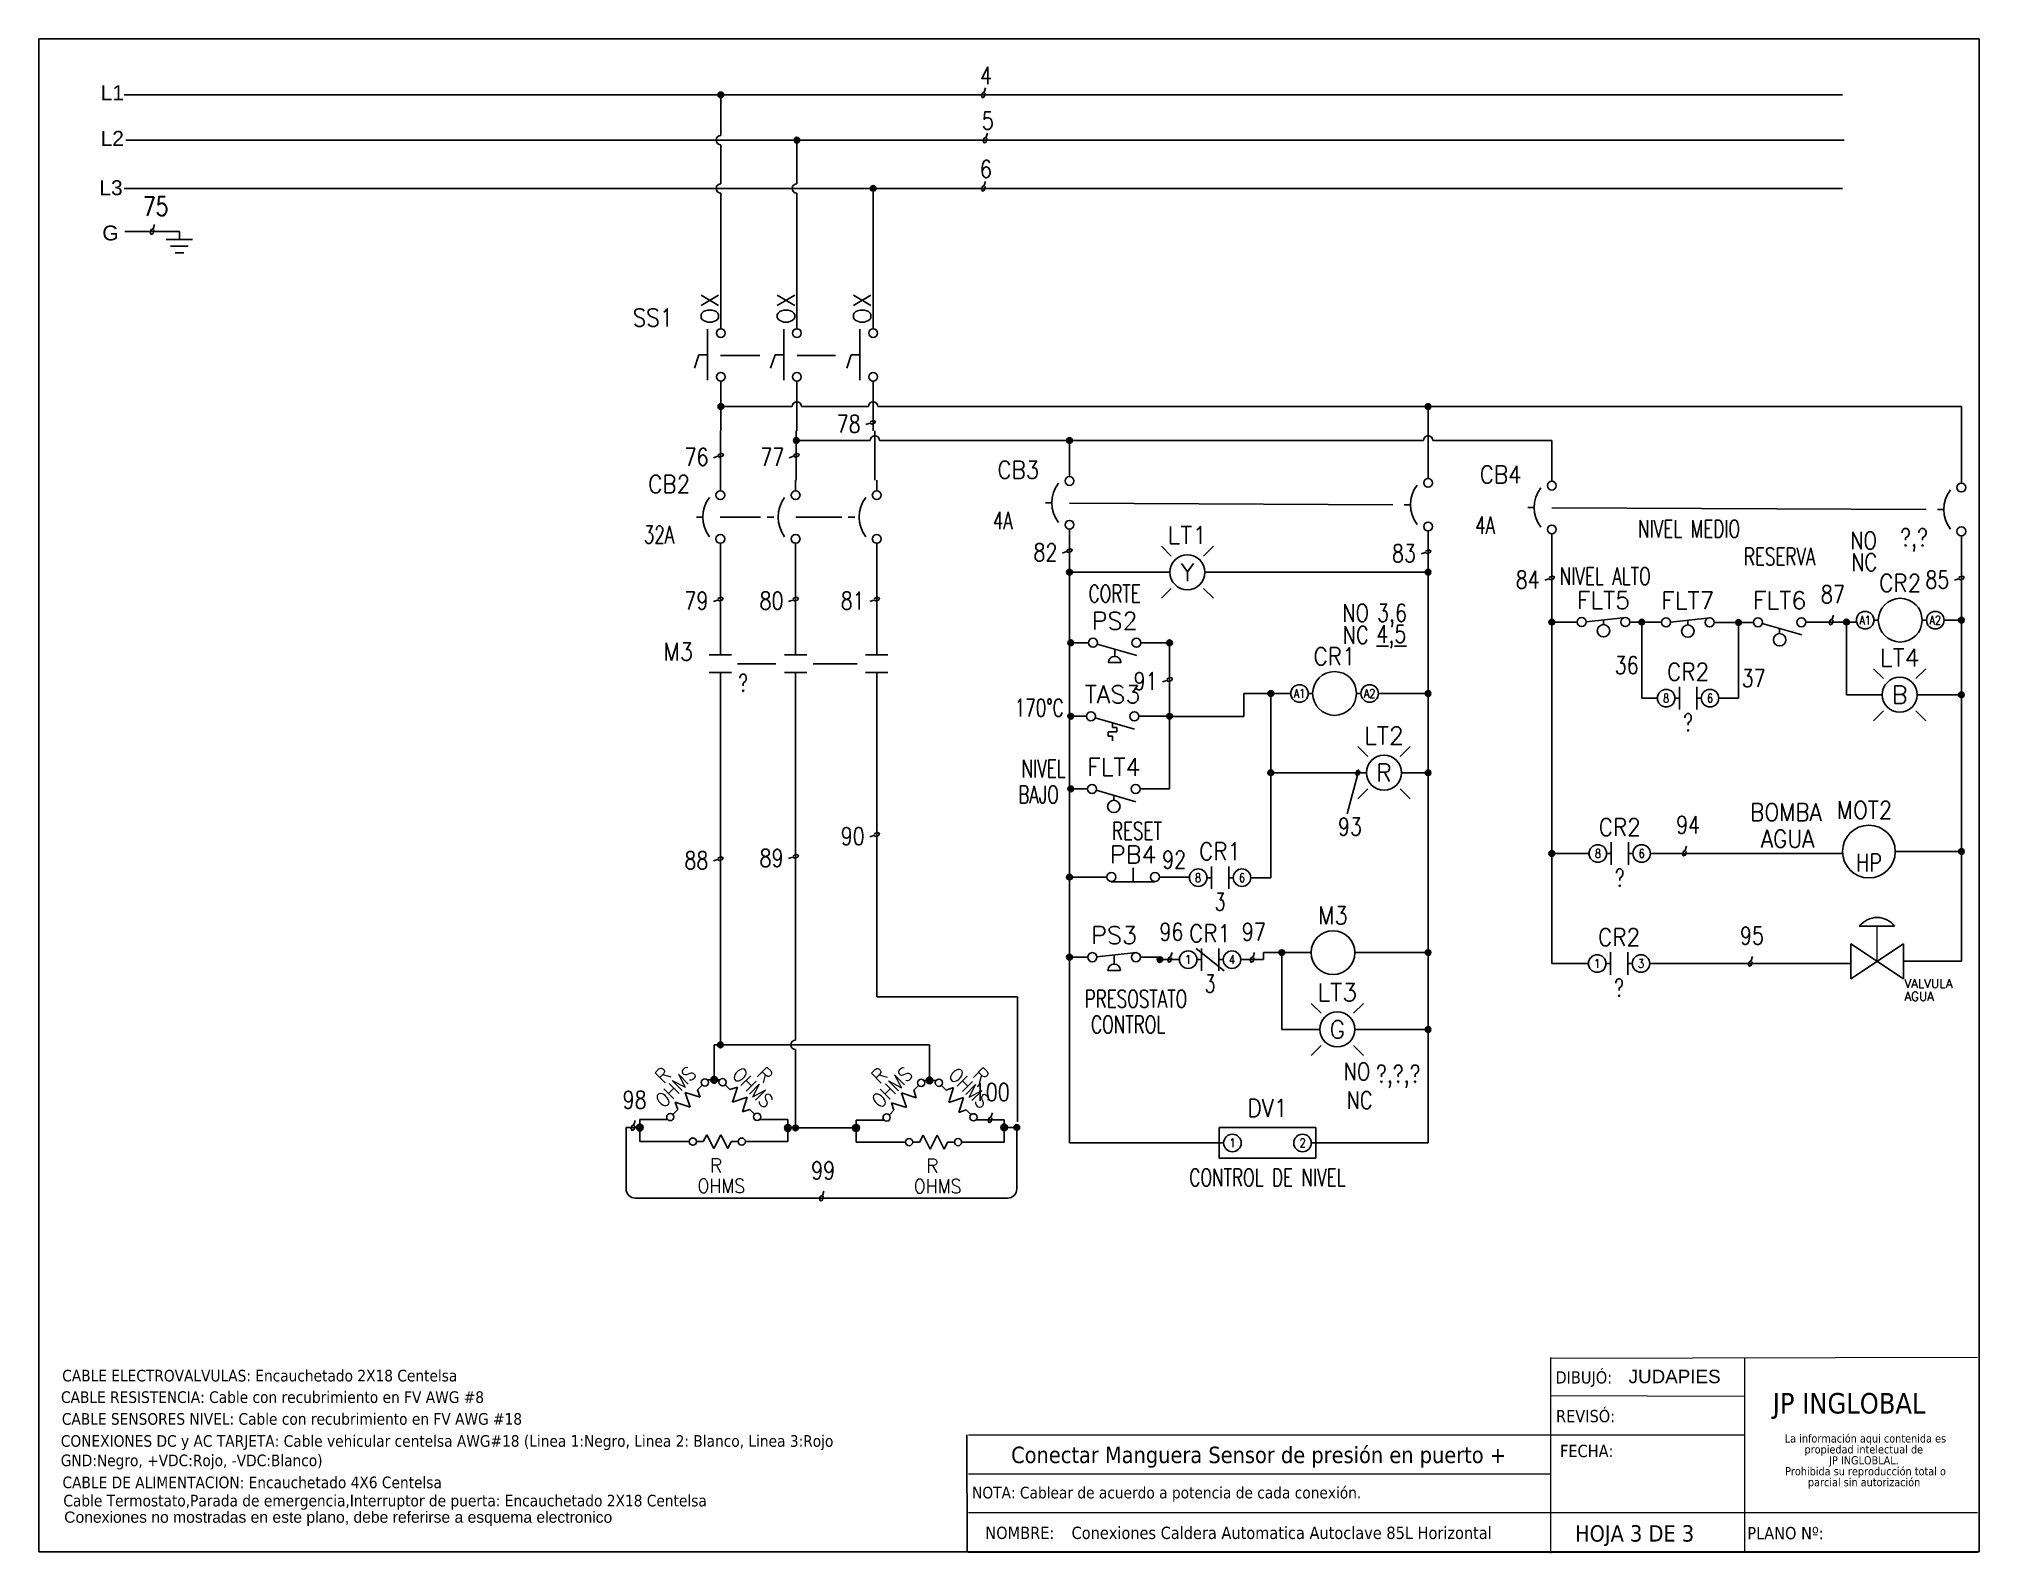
# Model space of a CAD drawing. Header units: inches. Extents: x 18.7 to 39.4, y 4.3 to 20.5.
import ezdxf
from ezdxf.enums import TextEntityAlignment as Align

# ---------------------------------------------------------------- set-up
doc = ezdxf.new("R2010")
doc.units = ezdxf.units.IN
doc.header["$MEASUREMENT"] = 0
doc.linetypes.add('CENTERX2', pattern=[20.32, 12.7, -2.54, 2.54, -2.54])
doc.linetypes.add('HIDDEN2', pattern=[0.1875, 0.125, -0.0625])
for name, color, linetype in [('BLK_12AWG', 7, 'Continuous'), ('CONTORNO', 179, 'Continuous'), ('DESC', 250, 'Continuous'), ('LINK', 9, 'Continuous'), ('MISC', 7, 'Continuous'), ('SYMS', 7, 'Continuous'), ('TAGS', 150, 'Continuous'), ('TERMS', 123, 'Continuous'), ('WIREFIXED', 7, 'Continuous'), ('WIRES', 7, 'Continuous'), ('XREF', 7, 'Continuous'), ('XREFCHILD', 134, 'Continuous')]:
    doc.layers.add(name, color=color, linetype=linetype)
doc.styles.add('SLDTEXTSTYLE0', font='tahoma.ttf')
doc.styles.add('SLDTEXTSTYLE1', font='tahomabd.ttf')
doc.styles.get("Standard").update_dxf_attribs({"font": 'arial.ttf'})
doc.styles.add('WD', font='romans.shx')

msp = doc.modelspace()

# ---------------------------------------------------------------- texts
at = {"attachment_point": 1}
for s, width, gutter_width, insert, char_height in [('L1', 0.37194, 0.05, (19.32, 20.019), 0.16), ('L2', 0.37194, 0.05, (19.32, 19.531), 0.16), ('L3', 0.37194, 0.05, (19.307, 19.003), 0.16), ('G', 0.37194, 0.05, (19.338, 18.519), 0.16), ('JUDAPIES', 1.27171, 1, (35.66, 6.279), 0.144), ('Conexiones no mostradas en este plano, debe referirse a esquema electronico', 9.45621, 0.05, (18.93, 4.762), 0.12)]:
    msp.add_mtext_dynamic_manual_height_columns(s, width=width, gutter_width=gutter_width, heights=[0], dxfattribs=dict(at, insert=insert, char_height=char_height))
at = {"color": 7, "linetype": 'Continuous', "lineweight": 0, "attachment_point": 1, "style": 'SLDTEXTSTYLE0'}
for s, insert, char_height in [('CABLE ELECTROVALVULAS: Encauchetado 2X18 Centelsa', (18.909, 6.278), 0.1245), ('CABLE RESISTENCIA: Cable con recubrimiento en FV AWG #8', (18.896, 6.048), 0.1245), ('CABLE SENSORES NIVEL: Cable con recubrimiento en FV AWG #18', (18.905, 5.815), 0.1245), ('REVISÓ:', (34.883, 5.849), 0.1318), ('CONEXIONES DC y AC TARJETA: Cable vehicular centelsa AWG#18 (Linea 1:Negro, Linea 2: Blanco, Linea 3:Rojo\\PGND:Negro, +VDC:Rojo, -VDC:Blanco)', (18.894, 5.579), 0.1245), ('FECHA:', (34.926, 5.476), 0.1318), ('NOTA: Cablear de acuerdo a potencia de cada conexión.', (28.639, 5.027), 0.1245), ('\\pi-0.39529,l0.52705,t1.0541;NOMBRE:^IConexiones Caldera Automatica Autoclave 85L Horizontal ', (28.649, 4.6), 0.13176), ('HOJA 3 DE 3', (35.087, 4.616), 0.17568), ('PLANO Nº:', (36.929, 4.597), 0.1318)]:
    msp.add_mtext(s, dxfattribs=dict(at, insert=insert, char_height=char_height))
at = {"char_height": 0.1245, "attachment_point": 1, "style": 'SLDTEXTSTYLE0'}
for s, width, insert in [('CABLE DE ALIMENTACION: Encauchetado 4X6 Centelsa', 8.56967, (18.912, 5.136)), ('Cable Termostato,Parada de emergencia,Interruptor de puerta: Encauchetado 2X18 Centelsa', 9.01035, (18.921, 4.941))]:
    msp.add_mtext_dynamic_manual_height_columns(s, width=width, gutter_width=1, heights=[0], dxfattribs=dict(at, insert=insert))
at = {"layer": 'CONTORNO', "color": 7}
for s, insert, char_height, attachment_point, style in [('DIBUJÓ:  ', (34.877, 6.263), 0.1318, 1, 'SLDTEXTSTYLE0'), ('    Conectar Manguera Sensor de presión en puerto +', (31.571, 5.456), 0.17568, 2, 'SLDTEXTSTYLE1')]:
    msp.add_mtext(s, dxfattribs=dict(at, insert=insert, char_height=char_height, attachment_point=attachment_point, style=style))
at = {"layer": 'CONTORNO', "insert": (37.201, 6.03), "char_height": 0.2196, "attachment_point": 1, "style": 'SLDTEXTSTYLE1'}
msp.add_mtext('JP INGLOBAL', dxfattribs=at)

# ---------------------------------------------------------------- blocks, each defined once
blk = doc.blocks.new('SW_NOTE_2')
at = {"layer": 'CONTORNO', "color": 0, "char_height": 1.0583, "attachment_point": 2, "style": 'SLDTEXTSTYLE0'}
for s, insert in [('La información aqui contenida es ', (10.29, 1.34)), ('propiedad intelectual de', (10.08, -0.07)), ('JP INGLOBLAL.', (10.1, -1.48)), ('Prohibida su reproducción total o ', (10.3, -2.89)), ('parcial sin autorización', (10.12, -4.3))]:
    blk.add_mtext(s, dxfattribs=dict(at, insert=insert))
blk = doc.blocks.new('VGND2')
for p, q in [((0.09375, 0), (-0.09375, 0)), ((-0.0625, -0.046875), (0.0625, -0.046875)), ((-0.03125, -0.09375), (0.03125, -0.09375))]:
    blk.add_line(p, q)
at = {"style": 'WD', "flags": 1}
blk.add_attdef('X2TERM01', (0, 0), '', height=0.01, dxfattribs=at)
blk = doc.blocks.new('WD_WNH')
at = {"linetype": 'Continuous', "style": 'WD', "width": 0.8}
blk.add_attdef('WIRENO', text='', height=0.125, dxfattribs=at).set_placement((0, 0.062), align=Align.CENTER)
at = {"style": 'WD', "flags": 1}
for tag, p in [('W01USER', (0, 0.078)), ('W02USER', (0, 0.07)), ('W03USER', (0, 0.062)), ('W04USER', (0, 0.055)), ('W05USER', (0, 0.047)), ('W06USER', (0, 0.039)), ('W07USER', (0, 0.031)), ('W08USER', (0, 0.023)), ('W09USER', (0, 0.016)), ('W10USER', (0, 0.008))]:
    blk.add_attdef(tag, text='', height=0.005, dxfattribs=at).set_placement(p, align=Align.CENTER)
blk = doc.blocks.new('VCB1')
at = {"linetype": 'HIDDEN2'}
blk.add_line((-0.171, 0), (-0.125, 0), dxfattribs=at)
for centre in [(0, 0.156), (0, -0.156)]:
    blk.add_circle(centre, 0.0312)
blk.add_arc((0.109, 0), 0.234, 143.1301, 216.8699)
at = {"style": 'WD'}
for tag, p, width in [('INST', (0.219, 0.388), 0.7), ('LOC', (0.219, 0.219), 0.7), ('TAG1', (0.127, 0.064), 0.9), ('XREF', (0.129, -0.09), 0.7), ('DESC1', (0.129, -0.242), 0.7), ('DESC2', (0.129, -0.389), 0.7)]:
    blk.add_attdef(tag, p, '', height=0.125, dxfattribs=dict(at, width=width))
at = {"linetype": 'Continuous', "style": 'WD'}
for tag, height, flags, p in [('TERM01', 0.125, 8, (-0.055, 0.207)), ('MFG', 0.01, 9, (-0.142, -0.088)), ('CAT', 0.01, 9, (-0.142, -0.073))]:
    blk.add_attdef(tag, text='', height=height, dxfattribs=dict(at, flags=flags)).set_placement(p, align=Align.RIGHT)
at = {"style": 'WD', "width": 0.7}
blk.add_attdef('RATING1', text='', height=0.125, dxfattribs=at).set_placement((-0.188, 0.062), align=Align.RIGHT)
at = {"color": 7, "style": 'WD', "flags": 1}
for tag, p in [('X2TERM01', (0, 0.188)), ('X8TERM02', (0, -0.188))]:
    blk.add_attdef(tag, p, '', height=0.0125, dxfattribs=at)
at = {"color": 7, "style": 'WD'}
for tag, p in [('X4LINK', (-0.25, 0)), ('X1LINK', (0, 0))]:
    blk.add_attdef(tag, p, '', height=0.01, dxfattribs=at)
at = {"linetype": 'Continuous', "style": 'WD', "flags": 9}
blk.add_attdef('ASSYCODE', text='', height=0.01, dxfattribs=at).set_placement((-0.153, -0.106), align=Align.CENTER)
at = {"style": 'WD', "flags": 9}
for tag, p in [('CONTACT', (-0.129, -0.129)), ('FAMILY', (-0.142, -0.036))]:
    blk.add_attdef(tag, text='', height=0.01, dxfattribs=at).set_placement(p, align=Align.RIGHT)
at = {"linetype": 'Continuous', "style": 'WD', "flags": 8}
blk.add_attdef('TERM02', text='', height=0.125, dxfattribs=at).set_placement((-0.041, -0.213), align=Align.TOP_RIGHT)
blk = doc.blocks.new('VCB2')
at = {"linetype": 'HIDDEN2'}
blk.add_line((-0.203, 0), (-0.156, 0), dxfattribs=at)
for centre in [(0, 0.156), (0, -0.156)]:
    blk.add_circle(centre, 0.0312)
blk.add_arc((0.109, 0), 0.234, 143.1301, 216.8699)
at = {"style": 'WD'}
for tag, p, width in [('INST', (0.219, 0.388), 0.7), ('LOC', (0.219, 0.219), 0.7), ('TAG2', (0.127, 0.064), 0.9), ('XREF', (0.129, -0.09), 0.7), ('DESC1', (0.129, -0.242), 0.7), ('DESC2', (0.129, -0.389), 0.7)]:
    blk.add_attdef(tag, p, '', height=0.125, dxfattribs=dict(at, width=width))
at = {"linetype": 'Continuous', "style": 'WD', "flags": 8}
blk.add_attdef('TERM01', text='', height=0.125, dxfattribs=at).set_placement((-0.055, 0.207), align=Align.RIGHT)
at = {"style": 'WD', "width": 0.7}
blk.add_attdef('RATING1', text='', height=0.125, dxfattribs=at).set_placement((-0.188, 0.062), align=Align.RIGHT)
at = {"color": 7, "style": 'WD', "flags": 1}
for tag, p in [('X2TERM01', (0, 0.188)), ('X8TERM02', (0, -0.188))]:
    blk.add_attdef(tag, p, '', height=0.0125, dxfattribs=at)
at = {"color": 7, "style": 'WD'}
for tag, p in [('X4LINK', (-0.25, 0)), ('X1LINK', (0, 0))]:
    blk.add_attdef(tag, p, '', height=0.01, dxfattribs=at)
at = {"style": 'WD', "flags": 9}
for tag, p in [('CONTACT', (-0.129, -0.056)), ('FAMILY', (-0.142, -0.036))]:
    blk.add_attdef(tag, text='', height=0.01, dxfattribs=at).set_placement(p, align=Align.RIGHT)
at = {"linetype": 'Continuous', "style": 'WD', "flags": 8}
blk.add_attdef('TERM02', text='', height=0.125, dxfattribs=at).set_placement((-0.041, -0.213), align=Align.TOP_RIGHT)
blk = doc.blocks.new('VSS112')
for p, q in [((-0.094, 0.185), (-0.094, -0.18)), ((-0.156, 0), (-0.188, -0.094)), ((-0.156, 0), (-0.094, 0))]:
    blk.add_line(p, q)
for centre in [(0, 0.156), (0, -0.156)]:
    blk.add_circle(centre, 0.0312)
at = {"style": 'WD'}
blk.add_attdef('STATE', (-0.016, 0.219), '', height=0.125, rotation=90, dxfattribs=at)
for tag, p, width in [('INST', (0.219, 0.56), 0.7), ('LOC', (0.219, 0.391), 0.7), ('TAG1', (0.127, 0.064), 0.9), ('XREF', (0.129, -0.09), 0.7), ('DESC1', (0.129, -0.437), 0.7), ('DESC2', (0.129, -0.594), 0.7)]:
    blk.add_attdef(tag, p, '', height=0.125, dxfattribs=dict(at, width=width))
at = {"style": 'WD', "width": 0.7}
blk.add_attdef('POS2', (-0.188, 0.125), '', height=0.125, rotation=90, dxfattribs=at)
at = {"linetype": 'Continuous', "style": 'WD', "flags": 8}
for tag, p in [('TERM01', (0.047, 0.219)), ('TERM02', (0.047, -0.281))]:
    blk.add_attdef(tag, p, '', height=0.125, dxfattribs=at)
at = {"color": 7, "style": 'WD', "flags": 1}
for tag, p in [('X2TERM01', (0, 0.188)), ('X8TERM02', (0, -0.188))]:
    blk.add_attdef(tag, p, '', height=0.0125, dxfattribs=at)
at = {"color": 7, "style": 'WD'}
for tag, p in [('X4LINK', (-0.266, 0)), ('X1LINK', (0, 0))]:
    blk.add_attdef(tag, p, '', height=0.01, dxfattribs=at)
at = {"style": 'WD'}
for tag, p, flags in [('FAMILY', (-0.059, 0.054), 9), ('CONTACT', (-0.059, 0.037), 1)]:
    blk.add_attdef(tag, p, '', height=0.01, dxfattribs=dict(at, flags=flags))
at = {"linetype": 'Continuous', "style": 'WD', "flags": 9}
for tag, p in [('MFG', (-0.046, 0.005)), ('CAT', (-0.046, 0.019)), ('ASSYCODE', (-0.049, -0.011))]:
    blk.add_attdef(tag, text='', height=0.01, dxfattribs=at).set_placement(p, align=Align.CENTER)
at = {"style": 'WD', "width": 0.7}
blk.add_attdef('POS1', text='', height=0.125, rotation=90, dxfattribs=at).set_placement((-0.188, -0.125), align=Align.RIGHT)
blk = doc.blocks.new('WDDOT')
for radius in [0.03, 0.0187, 0.00929]:
    blk.add_circle((0, 0), radius)
blk = doc.blocks.new('HRE1T')
for p, q in [((-0.125, 0), (-0.188, 0)), ((-0.125, 0), (-0.094, 0.062)), ((-0.094, 0.062), (-0.031, -0.062)), ((-0.031, -0.062), (0.031, 0.062)), ((0.031, 0.062), (0.094, -0.062)), ((0.094, -0.062), (0.125, 0)), ((0.125, 0), (0.188, 0))]:
    blk.add_line(p, q)
for centre in [(-0.218, 0), (0.218, 0)]:
    blk.add_circle(centre, 0.0322)
at = {"style": 'WD'}
for tag, width, p in [('INST', 0.7, (0, 0.888)), ('LOC', 0.7, (0, 0.719)), ('DESC1', 0.7, (0, 0.562)), ('DESC2', 0.7, (0, 0.406)), ('RATING1', 0.9, (0.006, 0.094))]:
    blk.add_attdef(tag, text='', height=0.125, dxfattribs=dict(at, width=width)).set_placement(p, align=Align.CENTER)
blk.add_attdef('TAG1', text='', height=0.125, dxfattribs=at).set_placement((0, 0.25), align=Align.CENTER)
for tag, p, height, flags in [('X4TERM01', (-0.25, 0), 0.0125, 1), ('FAMILY', (0.205, 0.152), 0.01, 9), ('X1TERM02', (0.25, 0), 0.0125, 1)]:
    blk.add_attdef(tag, p, '', height=height, dxfattribs=dict(at, flags=flags))
at = {"linetype": 'Continuous', "style": 'WD', "flags": 9}
for tag, p in [('ASSYCODE', (0.219, 0.062)), ('MFG', (0.228, 0.089)), ('CAT', (0.23, 0.108))]:
    blk.add_attdef(tag, text='', height=0.01, dxfattribs=at).set_placement(p, align=Align.CENTER)
at = {"linetype": 'Continuous', "style": 'WD', "flags": 8}
blk.add_attdef('TERM01', text='', height=0.125, dxfattribs=at).set_placement((-0.312, -0.047), align=Align.TOP_RIGHT)
at = {"style": 'WD', "width": 0.9}
blk.add_attdef('RATING2', text='', height=0.125, dxfattribs=at).set_placement((0.006, -0.125), align=Align.TOP_CENTER)
at = {"linetype": 'Continuous', "style": 'WD', "flags": 8}
blk.add_attdef('TERM02', text='', height=0.125, dxfattribs=at).set_placement((0.312, -0.047), align=Align.TOP_LEFT)
blk = doc.blocks.new('VMS21')
at = {"linetype": 'Continuous'}
for p, q in [((-0.08, 0.062), (0.08, 0.062)), ((-0.08, -0.062), (0.08, -0.062))]:
    blk.add_line(p, q, dxfattribs=at)
at = {"style": 'WD'}
for tag, p, width in [('INST', (0.125, 0.281), 0.7), ('LOC', (0.125, 0.111), 0.7), ('TAG2', (0.127, -0.045), 0.9), ('XREF', (0.129, -0.199), 0.7), ('DESC1', (0.129, -0.351), 0.7), ('DESC2', (0.129, -0.508), 0.7), ('DESC3', (0.129, -0.664), 0.7)]:
    blk.add_attdef(tag, p, '', height=0.125, dxfattribs=dict(at, width=width))
at = {"linetype": 'Continuous', "style": 'WD', "width": 0.9, "flags": 8}
blk.add_attdef('TERM01', text='', height=0.125, dxfattribs=at).set_placement((-0.031, 0.125), align=Align.RIGHT)
at = {"style": 'WD'}
for tag, p, flags in [('FAMILY', (-0.181, 0.003), 9), ('CONTACT', (-0.181, -0.014), 1)]:
    blk.add_attdef(tag, p, '', height=0.01, dxfattribs=dict(at, flags=flags))
at = {"color": 7, "style": 'WD'}
for tag, p in [('X4LINK', (-0.141, 0)), ('X1LINK', (0.125, 0))]:
    blk.add_attdef(tag, p, '', height=0.01, dxfattribs=at)
at = {"color": 7, "style": 'WD', "flags": 1}
for tag, p in [('X2TERM01', (0, 0.062)), ('X8TERM02', (0, -0.062))]:
    blk.add_attdef(tag, p, '', height=0.0125, dxfattribs=at)
at = {"linetype": 'Continuous', "style": 'WD', "width": 0.9, "flags": 8}
blk.add_attdef('TERM02', text='', height=0.125, dxfattribs=at).set_placement((-0.031, -0.125), align=Align.TOP_RIGHT)
blk = doc.blocks.new('HLT1R')
for p, q in [((-0.115, 0.115), (-0.186, 0.186)), ((0.115, 0.115), (0.186, 0.186)), ((-0.115, -0.115), (-0.186, -0.186)), ((0.115, -0.115), (0.186, -0.186))]:
    blk.add_line(p, q)
blk.add_circle((0, 0), 0.125)
at = {"style": 'WD', "width": 0.7}
for tag, p in [('INST', (0.006, 0.528)), ('LOC', (0.006, 0.359))]:
    blk.add_attdef(tag, text='', height=0.125, dxfattribs=at).set_placement(p, align=Align.CENTER)
at = {"style": 'WD'}
blk.add_attdef('TAG1', text='', height=0.125, dxfattribs=at).set_placement((0, 0.202), align=Align.CENTER)
at = {"style": 'WD', "flags": 9}
blk.add_attdef('FAMILY', text='', height=0.01, dxfattribs=at).set_placement((-0.005, 0.161), align=Align.CENTER)
at = {"linetype": 'Continuous', "style": 'WD', "flags": 1}
for tag, p in [('CAT', (0, 0.14)), ('MFG', (0, 0.121))]:
    blk.add_attdef(tag, text='', height=0.01, dxfattribs=at).set_placement(p, align=Align.MIDDLE)
at = {"style": 'WD'}
blk.add_attdef('COLOR', text='', height=0.125, dxfattribs=at).set_placement((0, 0), align=Align.MIDDLE)
at = {"style": 'WD', "flags": 1}
for tag, p in [('X4TERM01', (-0.125, 0)), ('X1TERM02', (0.125, 0))]:
    blk.add_attdef(tag, p, '', height=0.0125, dxfattribs=at)
at = {"linetype": 'Continuous', "style": 'WD', "flags": 9}
blk.add_attdef('ASSYCODE', text='', height=0.01, dxfattribs=at).set_placement((-0.003, 0.098), align=Align.CENTER)
at = {"style": 'WD'}
for tag, p, width in [('DESC1', (1.125, 0), 0.9), ('WDTAGALT', (1.125, -0.312), 0.7)]:
    blk.add_attdef(tag, p, '', height=0.125, dxfattribs=dict(at, width=width))
at = {"linetype": 'Continuous', "style": 'WD', "flags": 8}
blk.add_attdef('TERM01', text='', height=0.125, dxfattribs=at).set_placement((-0.175, -0.031), align=Align.TOP_RIGHT)
blk.add_attdef('TERM02', text='', height=0.125, dxfattribs=at).set_placement((0.175, -0.031), align=Align.TOP_LEFT)
at = {"style": 'WD', "width": 0.9}
blk.add_attdef('DESC2', text='', height=0.125, dxfattribs=at).set_placement((1.125, -0.031), align=Align.TOP_LEFT)
blk = doc.blocks.new('HCR1T')
for p, q in [((-0.156, 0), (-0.188, 0)), ((0.188, 0), (0.156, 0))]:
    blk.add_line(p, q)
for centre, radius in [((0, 0), 0.156), ((-0.25, 0), 0.0625), ((0.25, 0), 0.0625)]:
    blk.add_circle(centre, radius)
at = {"style": 'WD'}
for tag, width, p in [('INST', 0.7, (0, 0.528)), ('LOC', 0.7, (0, 0.359)), ('TAG1', 0.9, (0, 0.202))]:
    blk.add_attdef(tag, text='', height=0.125, dxfattribs=dict(at, width=width)).set_placement(p, align=Align.CENTER)
at = {"style": 'WD', "flags": 9}
blk.add_attdef('FAMILY', text='', height=0.01, dxfattribs=at).set_placement((-0.005, 0.17), align=Align.CENTER)
at = {"linetype": 'Continuous', "style": 'WD', "flags": 1}
for tag, p in [('MFG', (0, 0.14)), ('CAT', (0, 0.159))]:
    blk.add_attdef(tag, text='', height=0.01, dxfattribs=at).set_placement(p, align=Align.MIDDLE)
at = {"style": 'WD'}
for tag, p, width in [('DESC1', (1.126, 0.076), 0.9), ('DESC2', (1.126, -0.081), 0.9), ('DESC3', (1.126, -0.237), 0.9), ('XREFNO', (1.359, -0.393), 0.8), ('XREFNC', (1.359, -0.549), 0.8)]:
    blk.add_attdef(tag, p, '', height=0.125, dxfattribs=dict(at, width=width))
at = {"linetype": 'Continuous', "style": 'WD', "width": 0.8, "flags": 8}
for tag, p in [('TERM01', (-0.25, 0)), ('TERM02', (0.25, 0))]:
    blk.add_attdef(tag, text='', height=0.0625, dxfattribs=at).set_placement(p, align=Align.MIDDLE_CENTER)
at = {"style": 'WD', "flags": 1}
for tag, p in [('X4TERM01', (-0.312, 0)), ('X1TERM02', (0.312, 0))]:
    blk.add_attdef(tag, p, '', height=0.0125, dxfattribs=at)
at = {"linetype": 'Continuous', "style": 'WD', "flags": 9}
blk.add_attdef('ASSYCODE', text='', height=0.01, dxfattribs=at).set_placement((0, 0.109), align=Align.CENTER)
at = {"style": 'WD', "width": 0.8, "flags": 8}
for tag, p in [('NO', (1.126, -0.393)), ('NC', (1.126, -0.549))]:
    blk.add_attdef(tag, p, '', height=0.125, dxfattribs=at)
blk = doc.blocks.new('HPS12')
at = {"linetype": 'Continuous'}
blk.add_line((-0.123, 0.002), (0.159, 0.033), dxfattribs=at)
for p, q in [((0, 0.015), (0, -0.049)), ((-0.044, -0.094), (0.044, -0.094))]:
    blk.add_line(p, q)
for centre in [(-0.155, 0), (0.155, 0)]:
    blk.add_circle(centre, 0.0322)
blk.add_arc((0, -0.094), 0.0442, 0, 180)
at = {"style": 'WD', "width": 0.7}
for tag, p in [('INST', (0, 0.732)), ('LOC', (0, 0.562)), ('DESC1', (0, 0.406)), ('DESC2', (0, 0.25)), ('XREF', (0, -0.314))]:
    blk.add_attdef(tag, text='', height=0.125, dxfattribs=at).set_placement(p, align=Align.CENTER)
at = {"style": 'WD'}
blk.add_attdef('TAG1', text='', height=0.125, dxfattribs=at).set_placement((0, 0.094), align=Align.CENTER)
for tag, p, height, flags in [('X4TERM01', (-0.188, 0), 0.0125, 1), ('FAMILY', (0.038, 0.037), 0.01, 9), ('CONTACT', (0.038, 0.02), 0.01, 1), ('X1TERM02', (0.188, 0), 0.0125, 1)]:
    blk.add_attdef(tag, p, '', height=height, dxfattribs=dict(at, flags=flags))
for tag, p in [('X2LINK', (0, 0.094)), ('X8LINK', (0, -0.125))]:
    blk.add_attdef(tag, p, '', height=0.01, dxfattribs=at)
at = {"linetype": 'Continuous', "style": 'WD', "flags": 9}
for tag, p in [('CAT', (0.063, -0.007)), ('ASSYCODE', (0.066, -0.049)), ('MFG', (0.063, -0.027))]:
    blk.add_attdef(tag, text='', height=0.01, dxfattribs=at).set_placement(p, align=Align.CENTER)
at = {"linetype": 'Continuous', "style": 'WD', "flags": 8}
blk.add_attdef('TERM01', text='', height=0.125, dxfattribs=at).set_placement((-0.25, -0.031), align=Align.TOP_RIGHT)
blk.add_attdef('TERM02', text='', height=0.125, dxfattribs=at).set_placement((0.25, -0.031), align=Align.TOP_LEFT)
at = {"style": 'WD', "width": 0.7}
for tag, p in [('RATING1', (0.247, -0.317)), ('WDTAGALT', (0.247, -0.473))]:
    blk.add_attdef(tag, p, '', height=0.125, dxfattribs=at)
blk = doc.blocks.new('HMS1')
blk.add_circle((0, 0), 0.156)
at = {"style": 'WD'}
for tag, width, p in [('INST', 0.7, (0.006, 0.528)), ('LOC', 0.7, (0.006, 0.359)), ('TAG1', 0.9, (0, 0.202))]:
    blk.add_attdef(tag, text='', height=0.125, dxfattribs=dict(at, width=width)).set_placement(p, align=Align.CENTER)
at = {"style": 'WD', "flags": 9}
blk.add_attdef('FAMILY', text='', height=0.01, dxfattribs=at).set_placement((-0.005, 0.17), align=Align.CENTER)
at = {"linetype": 'Continuous', "style": 'WD', "flags": 1}
for tag, p in [('MFG', (0, 0.14)), ('CAT', (0, 0.159))]:
    blk.add_attdef(tag, text='', height=0.01, dxfattribs=at).set_placement(p, align=Align.MIDDLE)
at = {"style": 'WD'}
for tag, p, width in [('DESC1', (1.126, 0.076), 0.9), ('DESC2', (1.126, -0.081), 0.9), ('DESC3', (1.126, -0.237), 0.9), ('XREFNO', (1.359, -0.393), 0.8), ('XREFNC', (1.359, -0.549), 0.8)]:
    blk.add_attdef(tag, p, '', height=0.125, dxfattribs=dict(at, width=width))
at = {"style": 'WD', "flags": 1}
for tag, p in [('X4TERM01', (-0.156, 0)), ('X1TERM02', (0.156, 0))]:
    blk.add_attdef(tag, p, '', height=0.0125, dxfattribs=at)
at = {"linetype": 'Continuous', "style": 'WD', "flags": 9}
blk.add_attdef('ASSYCODE', text='', height=0.01, dxfattribs=at).set_placement((0, 0.113), align=Align.CENTER)
at = {"linetype": 'Continuous', "style": 'WD'}
blk.add_attdef('TERM01', text='', height=0.125, dxfattribs=at).set_placement((-0.2, -0.035), align=Align.TOP_RIGHT)
blk.add_attdef('TERM02', text='', height=0.125, dxfattribs=at).set_placement((0.2, -0.035), align=Align.TOP_LEFT)
at = {"style": 'WD', "width": 0.8, "flags": 8}
for tag, p in [('NO', (1.126, -0.393)), ('NC', (1.126, -0.549))]:
    blk.add_attdef(tag, p, '', height=0.125, dxfattribs=at)
blk = doc.blocks.new('HLT1Y')
for p, q in [((-0.115, 0.115), (-0.186, 0.186)), ((0.115, 0.115), (0.186, 0.186)), ((-0.115, -0.115), (-0.186, -0.186)), ((0.115, -0.115), (0.186, -0.186))]:
    blk.add_line(p, q)
blk.add_circle((0, 0), 0.125)
at = {"style": 'WD', "width": 0.7}
for tag, p in [('INST', (0.006, 0.528)), ('LOC', (0.006, 0.359))]:
    blk.add_attdef(tag, text='', height=0.125, dxfattribs=at).set_placement(p, align=Align.CENTER)
at = {"style": 'WD'}
blk.add_attdef('TAG1', text='', height=0.125, dxfattribs=at).set_placement((0, 0.202), align=Align.CENTER)
at = {"style": 'WD', "flags": 9}
blk.add_attdef('FAMILY', text='', height=0.01, dxfattribs=at).set_placement((-0.005, 0.161), align=Align.CENTER)
at = {"linetype": 'Continuous', "style": 'WD', "flags": 1}
for tag, p in [('CAT', (0, 0.14)), ('MFG', (0, 0.121))]:
    blk.add_attdef(tag, text='', height=0.01, dxfattribs=at).set_placement(p, align=Align.MIDDLE)
at = {"style": 'WD'}
blk.add_attdef('COLOR', text='', height=0.125, dxfattribs=at).set_placement((0, 0), align=Align.MIDDLE)
at = {"style": 'WD', "flags": 1}
for tag, p in [('X4TERM01', (-0.125, 0)), ('X1TERM02', (0.125, 0))]:
    blk.add_attdef(tag, p, '', height=0.0125, dxfattribs=at)
at = {"linetype": 'Continuous', "style": 'WD', "flags": 9}
blk.add_attdef('ASSYCODE', text='', height=0.01, dxfattribs=at).set_placement((0.001, 0.093), align=Align.CENTER)
at = {"style": 'WD'}
for tag, p, width in [('DESC1', (1.125, 0), 0.9), ('WDTAGALT', (1.125, -0.312), 0.7)]:
    blk.add_attdef(tag, p, '', height=0.125, dxfattribs=dict(at, width=width))
at = {"linetype": 'Continuous', "style": 'WD', "flags": 8}
blk.add_attdef('TERM01', text='', height=0.125, dxfattribs=at).set_placement((-0.175, -0.031), align=Align.TOP_RIGHT)
blk.add_attdef('TERM02', text='', height=0.125, dxfattribs=at).set_placement((0.175, -0.031), align=Align.TOP_LEFT)
at = {"style": 'WD', "width": 0.9}
blk.add_attdef('DESC2', text='', height=0.125, dxfattribs=at).set_placement((1.125, -0.031), align=Align.TOP_LEFT)
blk = doc.blocks.new('HCR22T')
at = {"linetype": 'Continuous'}
for p, q in [((-0.1, 0.08), (0.1, -0.08)), ((-0.062, 0.08), (-0.062, -0.08)), ((0.062, 0.08), (0.062, -0.08))]:
    blk.add_line(p, q, dxfattribs=at)
for p, q in [((-0.062, 0), (-0.094, 0)), ((0.094, 0), (0.062, 0))]:
    blk.add_line(p, q)
for centre in [(-0.156, 0), (0.156, 0)]:
    blk.add_circle(centre, 0.0625)
at = {"style": 'WD'}
for tag, width, p in [('INST', 0.7, (0, 0.451)), ('LOC', 0.7, (0, 0.281)), ('TAG2', 0.9, (0, 0.125)), ('XREF', 0.7, (0, -0.235)), ('DESC1', 0.7, (0, -0.387)), ('DESC2', 0.7, (0, -0.543)), ('DESC3', 0.7, (0, -0.699))]:
    blk.add_attdef(tag, text='', height=0.125, dxfattribs=dict(at, width=width)).set_placement(p, align=Align.CENTER)
at = {"linetype": 'Continuous', "style": 'WD', "width": 0.8, "flags": 8}
for tag, p in [('TERM01', (-0.156, 0)), ('TERM02', (0.156, 0))]:
    blk.add_attdef(tag, text='', height=0.0625, dxfattribs=at).set_placement(p, align=Align.MIDDLE_CENTER)
at = {"style": 'WD'}
for tag, p, height, flags in [('X4TERM01', (-0.219, 0), 0.0125, 1), ('FAMILY', (0.097, 0.053), 0.01, 9), ('CONTACT', (0.097, 0.036), 0.01, 1), ('X1TERM02', (0.219, 0), 0.0125, 1)]:
    blk.add_attdef(tag, p, '', height=height, dxfattribs=dict(at, flags=flags))
for tag, p in [('X2LINK', (0, 0.125)), ('X8LINK', (0, -0.125))]:
    blk.add_attdef(tag, p, '', height=0.01, dxfattribs=at)
blk = doc.blocks.new('HDV1T6')
for p, q in [((0.344, 0.109), (-0.344, 0.109)), ((-0.344, 0.109), (-0.344, -0.109)), ((0.344, -0.109), (0.344, 0.109)), ((-0.344, -0.109), (0.344, -0.109))]:
    blk.add_line(p, q)
for centre in [(-0.25, 0), (0.25, 0)]:
    blk.add_circle(centre, 0.0625)
at = {"style": 'WD'}
for tag, width, p in [('INST', 0.7, (0.006, 0.669)), ('LOC', 0.7, (0.006, 0.499)), ('RATING2', 0.7, (0, 0.343)), ('TAG1', 0.9, (0, 0.187)), ('DESC1', 0.7, (0, -0.309)), ('DESC2', 0.7, (0, -0.465)), ('XREF', 0.7, (0, -0.621))]:
    blk.add_attdef(tag, text='', height=0.125, dxfattribs=dict(at, width=width)).set_placement(p, align=Align.CENTER)
at = {"style": 'WD', "flags": 9}
blk.add_attdef('FAMILY', text='', height=0.01, dxfattribs=at).set_placement((-0.005, 0.154), align=Align.CENTER)
at = {"linetype": 'Continuous', "style": 'WD', "flags": 1}
for tag, p in [('CAT', (0, 0.144)), ('MFG', (0, 0.125))]:
    blk.add_attdef(tag, text='', height=0.01, dxfattribs=at).set_placement(p, align=Align.MIDDLE)
at = {"linetype": 'Continuous', "style": 'WD', "width": 0.8, "flags": 8}
for tag, p in [('TERM01', (-0.25, 0)), ('TERM02', (0.25, 0))]:
    blk.add_attdef(tag, text='', height=0.0625, dxfattribs=at).set_placement(p, align=Align.MIDDLE)
at = {"style": 'WD', "flags": 1}
for tag, p in [('X4TERM01', (-0.312, 0)), ('X2TERM01', (-0.25, 0.062)), ('X2TERM02', (0.25, 0.062)), ('X1TERM02', (0.312, 0)), ('X8TERM01', (-0.25, -0.062)), ('X8TERM02', (0.25, -0.062))]:
    blk.add_attdef(tag, p, '', height=0.0125, dxfattribs=at)
at = {"style": 'WD', "width": 0.7}
blk.add_attdef('RATING1', text='', height=0.125, dxfattribs=at).set_placement((0, 0), align=Align.MIDDLE)
at = {"linetype": 'Continuous', "style": 'WD', "flags": 9}
blk.add_attdef('ASSYCODE', text='', height=0.01, dxfattribs=at).set_placement((0, 0.094), align=Align.CENTER)
blk = doc.blocks.new('HFL12')
at = {"linetype": 'Continuous'}
blk.add_line((-0.123, 0.002), (0.159, 0.033), dxfattribs=at)
blk.add_line((0, 0.017), (0, -0.017))
for centre, radius in [((-0.155, 0), 0.0322), ((0.155, 0), 0.0322), ((0, -0.062), 0.0442)]:
    blk.add_circle(centre, radius)
at = {"style": 'WD', "width": 0.7}
for tag, p in [('INST', (0, 0.732)), ('LOC', (0, 0.562)), ('DESC1', (0, 0.406)), ('DESC2', (0, 0.25)), ('XREF', (0, -0.314)), ('WDTAGALT', (-0.009, -0.453))]:
    blk.add_attdef(tag, text='', height=0.125, dxfattribs=at).set_placement(p, align=Align.CENTER)
at = {"style": 'WD'}
blk.add_attdef('TAG1', text='', height=0.125, dxfattribs=at).set_placement((0, 0.094), align=Align.CENTER)
for tag, p, height, flags in [('X4TERM01', (-0.188, 0), 0.0125, 1), ('FAMILY', (0.038, 0.037), 0.01, 9), ('CONTACT', (0.038, 0.02), 0.01, 1), ('X1TERM02', (0.188, 0), 0.0125, 1)]:
    blk.add_attdef(tag, p, '', height=height, dxfattribs=dict(at, flags=flags))
for tag, p in [('X2LINK', (0, 0.078)), ('X8LINK', (0, -0.156))]:
    blk.add_attdef(tag, p, '', height=0.01, dxfattribs=at)
at = {"linetype": 'Continuous', "style": 'WD', "flags": 9}
for tag, p in [('CAT', (0.063, -0.007)), ('ASSYCODE', (0.078, -0.047)), ('MFG', (0.063, -0.027))]:
    blk.add_attdef(tag, text='', height=0.01, dxfattribs=at).set_placement(p, align=Align.CENTER)
at = {"linetype": 'Continuous', "style": 'WD', "flags": 8}
blk.add_attdef('TERM01', text='', height=0.125, dxfattribs=at).set_placement((-0.25, -0.031), align=Align.TOP_RIGHT)
blk.add_attdef('TERM02', text='', height=0.125, dxfattribs=at).set_placement((0.25, -0.031), align=Align.TOP_LEFT)
at = {"style": 'WD', "width": 0.7}
blk.add_attdef('RATING1', (0.247, -0.297), '', height=0.125, dxfattribs=at)
blk = doc.blocks.new('HLT1B')
for p, q in [((-0.115, 0.115), (-0.186, 0.186)), ((0.115, 0.115), (0.186, 0.186)), ((-0.115, -0.115), (-0.186, -0.186)), ((0.115, -0.115), (0.186, -0.186))]:
    blk.add_line(p, q)
blk.add_circle((0, 0), 0.125)
at = {"style": 'WD', "width": 0.7}
for tag, p in [('INST', (0.006, 0.528)), ('LOC', (0.006, 0.359))]:
    blk.add_attdef(tag, text='', height=0.125, dxfattribs=at).set_placement(p, align=Align.CENTER)
at = {"style": 'WD'}
blk.add_attdef('TAG1', text='', height=0.125, dxfattribs=at).set_placement((0, 0.202), align=Align.CENTER)
at = {"style": 'WD', "flags": 9}
blk.add_attdef('FAMILY', text='', height=0.01, dxfattribs=at).set_placement((-0.005, 0.161), align=Align.CENTER)
at = {"linetype": 'Continuous', "style": 'WD', "flags": 1}
for tag, p in [('CAT', (0, 0.14)), ('MFG', (0, 0.121))]:
    blk.add_attdef(tag, text='', height=0.01, dxfattribs=at).set_placement(p, align=Align.MIDDLE)
at = {"style": 'WD'}
blk.add_attdef('COLOR', text='', height=0.125, dxfattribs=at).set_placement((0, 0), align=Align.MIDDLE)
at = {"style": 'WD', "flags": 1}
for tag, p in [('X4TERM01', (-0.125, 0)), ('X1TERM02', (0.125, 0))]:
    blk.add_attdef(tag, p, '', height=0.0125, dxfattribs=at)
at = {"linetype": 'Continuous', "style": 'WD', "flags": 9}
blk.add_attdef('ASSYCODE', text='', height=0.01, dxfattribs=at).set_placement((-0.003, 0.098), align=Align.CENTER)
at = {"style": 'WD'}
for tag, p, width in [('DESC1', (1.125, 0), 0.9), ('WDTAGALT', (1.125, -0.312), 0.7)]:
    blk.add_attdef(tag, p, '', height=0.125, dxfattribs=dict(at, width=width))
at = {"linetype": 'Continuous', "style": 'WD', "flags": 8}
blk.add_attdef('TERM01', text='', height=0.125, dxfattribs=at).set_placement((-0.175, -0.031), align=Align.TOP_RIGHT)
blk.add_attdef('TERM02', text='', height=0.125, dxfattribs=at).set_placement((0.175, -0.031), align=Align.TOP_LEFT)
at = {"style": 'WD', "width": 0.9}
blk.add_attdef('DESC2', text='', height=0.125, dxfattribs=at).set_placement((1.125, -0.031), align=Align.TOP_LEFT)
blk = doc.blocks.new('HCR21T')
for p, q in [((-0.062, 0), (-0.094, 0)), ((0.094, 0), (0.062, 0))]:
    blk.add_line(p, q)
at = {"linetype": 'Continuous'}
for p, q in [((-0.062, 0.08), (-0.062, -0.08)), ((0.062, 0.08), (0.062, -0.08))]:
    blk.add_line(p, q, dxfattribs=at)
for centre in [(-0.156, 0), (0.156, 0)]:
    blk.add_circle(centre, 0.0625)
at = {"style": 'WD'}
for tag, width, p in [('INST', 0.7, (0, 0.451)), ('LOC', 0.7, (0, 0.281)), ('TAG2', 0.9, (0, 0.125)), ('XREF', 0.7, (0, -0.235)), ('DESC1', 0.7, (0, -0.387)), ('DESC2', 0.7, (0, -0.543))]:
    blk.add_attdef(tag, text='', height=0.125, dxfattribs=dict(at, width=width)).set_placement(p, align=Align.CENTER)
at = {"linetype": 'Continuous', "style": 'WD', "width": 0.8, "flags": 8}
for tag, p in [('TERM01', (-0.156, 0)), ('TERM02', (0.156, 0))]:
    blk.add_attdef(tag, text='', height=0.0625, dxfattribs=at).set_placement(p, align=Align.MIDDLE_CENTER)
at = {"style": 'WD'}
for tag, p, height, flags in [('X4TERM01', (-0.219, 0), 0.0125, 1), ('FAMILY', (0.097, 0.053), 0.01, 9), ('CONTACT', (0.097, 0.036), 0.01, 1), ('X1TERM02', (0.219, 0), 0.0125, 1)]:
    blk.add_attdef(tag, p, '', height=height, dxfattribs=dict(at, flags=flags))
for tag, p in [('X2LINK', (0, 0.125)), ('X8LINK', (0, -0.125))]:
    blk.add_attdef(tag, p, '', height=0.01, dxfattribs=at)
blk = doc.blocks.new('HMO12')
blk.add_circle((0, 0), 0.188)
at = {"style": 'WD'}
for tag, width, p in [('INST', 0.7, (-0.026, 0.559)), ('LOC', 0.7, (-0.026, 0.39)), ('TAG1', 0.9, (-0.031, 0.234)), ('RATING1', 0.8, (0, 0))]:
    blk.add_attdef(tag, text='', height=0.125, dxfattribs=dict(at, width=width)).set_placement(p, align=Align.CENTER)
at = {"style": 'WD', "flags": 9}
blk.add_attdef('FAMILY', text='', height=0.01, dxfattribs=at).set_placement((-0.005, 0.17), align=Align.CENTER)
at = {"linetype": 'Continuous', "style": 'WD', "flags": 1}
for tag, p in [('MFG', (0, 0.14)), ('CAT', (0, 0.159))]:
    blk.add_attdef(tag, text='', height=0.01, dxfattribs=at).set_placement(p, align=Align.MIDDLE)
at = {"style": 'WD'}
for tag, p, width in [('DESC1', (1.126, 0.046), 0.9), ('DESC2', (1.126, -0.11), 0.9), ('DESC3', (1.126, -0.266), 0.9), ('RATING3', (1.125, -0.423), 0.8), ('RATING4', (1.125, -0.579), 0.8), ('WDTAGALT', (1.125, -0.75), 0.7)]:
    blk.add_attdef(tag, p, '', height=0.125, dxfattribs=dict(at, width=width))
at = {"style": 'WD', "flags": 1}
for tag, p in [('X4TERM01', (-0.188, 0)), ('X1TERM02', (0.188, 0)), ('X0TERM03', (0.133, -0.133))]:
    blk.add_attdef(tag, p, '', height=0.0125, dxfattribs=at)
at = {"linetype": 'Continuous', "style": 'WD', "flags": 9}
blk.add_attdef('ASSYCODE', text='', height=0.01, dxfattribs=at).set_placement((0, 0.125), align=Align.CENTER)
at = {"linetype": 'Continuous', "style": 'WD'}
blk.add_attdef('TERM01', text='', height=0.125, dxfattribs=at).set_placement((-0.231, -0.035), align=Align.TOP_RIGHT)
at = {"style": 'WD', "width": 0.8}
blk.add_attdef('RATING2', text='', height=0.125, dxfattribs=at).set_placement((0.001, -0.016), align=Align.TOP_CENTER)
at = {"linetype": 'Continuous', "style": 'WD'}
for tag, p in [('TERM02', (0.231, -0.035)), ('TERM03', (0.062, -0.219))]:
    blk.add_attdef(tag, text='', height=0.125, dxfattribs=at).set_placement(p, align=Align.TOP_LEFT)
blk = doc.blocks.new('HGVA1_DIAPHRAGM_VALVE2')
at = {"color": 7, "linetype": 'Continuous', "lineweight": 0, "ltscale": 3.2258}
for p, q in [((-0.25, 0.5), (0.25, 0.5)), ((0, 0), (0, 0.5))]:
    blk.add_line(p, q, dxfattribs=at)
for p, q in [((-0.375, -0.25), (-0.375, 0.25)), ((-0.375, -0.25), (0.375, 0.25)), ((-0.375, 0.25), (0.375, -0.25)), ((0.375, -0.25), (0.375, 0.25))]:
    blk.add_line(p, q)
at = {"ltscale": 25.4, "flags": 128}
blk.add_lwpolyline([(0.25, 0.5, 0.5), (-0.25, 0.5)], format="xyb", close=True, dxfattribs=at)
at = {"style": 'WD', "flags": 1}
for tag, p in [('INST', (-0.469, 0.748)), ('LOC', (-0.469, 0.587)), ('TAG1', (-0.469, 0.378))]:
    blk.add_attdef(tag, text='', height=0.125, dxfattribs=at).set_placement(p, align=Align.RIGHT)
at = {"style": 'WD'}
blk.add_attdef('TERM01', text='', height=0.0625, dxfattribs=at).set_placement((-0.399, 0.018), align=Align.RIGHT)
for tag, p, height in [('X4TERM01', (-0.375, 0), 0.005), ('X1TERM02', (0.375, 0), 0.005), ('TERM02', (0.406, 0.036), 0.0625), ('RATING1', (0.388, -0.162), 0.125), ('DESC1', (0.388, -0.378), 0.125), ('DESC2', (0.388, -0.562), 0.125), ('WDTAGALT', (0.388, -0.907), 0.125), ('DESC3', (0.388, -0.752), 0.125)]:
    blk.add_attdef(tag, p, '', height=height, dxfattribs=at)
blk.add_attdef('XREF', text='', height=0.0625, rotation=0.0625, dxfattribs=at).set_placement((0.518, 0.271), align=Align.TOP_CENTER)
at = {"style": 'WD', "flags": 1}
for tag, p in [('WDTYPE', (-0.154, -0.127)), ('FAMILY', (-0.143, -0.17)), ('CAT', (-0.143, -0.215)), ('MFG', (-0.141, -0.246)), ('ASSYCODE', (-0.113, -0.275))]:
    blk.add_attdef(tag, text='', height=0.01, dxfattribs=at).set_placement(p, align=Align.CENTER)
blk = doc.blocks.new('HFL11')
at = {"linetype": 'Continuous'}
blk.add_line((-0.125, -0.01), (0.157, -0.091), dxfattribs=at)
blk.add_line((0, -0.046), (0, -0.08))
for centre, radius in [((-0.155, 0), 0.0322), ((0.155, 0), 0.0322), ((0, -0.125), 0.0442)]:
    blk.add_circle(centre, radius)
at = {"style": 'WD', "width": 0.7}
for tag, p in [('INST', (0, 0.732)), ('LOC', (0, 0.562)), ('DESC1', (0, 0.406)), ('DESC2', (0, 0.25)), ('XREF', (0, -0.332)), ('WDTAGALT', (0, -0.5))]:
    blk.add_attdef(tag, text='', height=0.125, dxfattribs=at).set_placement(p, align=Align.CENTER)
at = {"style": 'WD'}
blk.add_attdef('TAG1', text='', height=0.125, dxfattribs=at).set_placement((0, 0.094), align=Align.CENTER)
for tag, p, height, flags in [('X4TERM01', (-0.188, 0), 0.0125, 1), ('FAMILY', (0.038, 0.037), 0.01, 9), ('CONTACT', (0.038, 0.02), 0.01, 1), ('X1TERM02', (0.188, 0), 0.0125, 1)]:
    blk.add_attdef(tag, p, '', height=height, dxfattribs=dict(at, flags=flags))
for tag, p in [('X2LINK', (0, 0.031)), ('X8LINK', (0, -0.219))]:
    blk.add_attdef(tag, p, '', height=0.01, dxfattribs=at)
at = {"linetype": 'Continuous', "style": 'WD', "flags": 9}
for tag, p in [('CAT', (0.063, -0.007)), ('ASSYCODE', (0.063, -0.049)), ('MFG', (0.063, -0.027))]:
    blk.add_attdef(tag, text='', height=0.01, dxfattribs=at).set_placement(p, align=Align.CENTER)
at = {"linetype": 'Continuous', "style": 'WD', "flags": 8}
blk.add_attdef('TERM01', text='', height=0.125, dxfattribs=at).set_placement((-0.25, -0.031), align=Align.TOP_RIGHT)
blk.add_attdef('TERM02', text='', height=0.125, dxfattribs=at).set_placement((0.25, -0.031), align=Align.TOP_LEFT)
at = {"style": 'WD', "width": 0.7}
blk.add_attdef('RATING1', (0.249, -0.306), '', height=0.125, dxfattribs=at)
blk = doc.blocks.new('WD_WNV')
at = {"linetype": 'Continuous', "style": 'WD', "width": 0.8}
blk.add_attdef('WIRENO', text='', height=0.125, dxfattribs=at).set_placement((-0.05, 0), align=Align.MIDDLE_RIGHT)
at = {"style": 'WD', "flags": 1}
for tag, p in [('W01USER', (-0.062, 0.094)), ('W02USER', (-0.062, 0.086)), ('W03USER', (-0.062, 0.078)), ('W04USER', (-0.062, 0.07)), ('W05USER', (-0.062, 0.062)), ('W06USER', (-0.062, 0.055)), ('W07USER', (-0.062, 0.047)), ('W08USER', (-0.062, 0.039)), ('W09USER', (-0.062, 0.031)), ('W10USER', (-0.062, 0.023))]:
    blk.add_attdef(tag, text='', height=0.005, dxfattribs=at).set_placement(p, align=Align.CENTER)
blk = doc.blocks.new('HPS11')
at = {"linetype": 'Continuous'}
blk.add_line((-0.125, -0.01), (0.157, -0.091), dxfattribs=at)
for p, q in [((0, -0.046), (0, -0.096)), ((-0.044, -0.141), (0.044, -0.141))]:
    blk.add_line(p, q)
for centre in [(-0.155, 0), (0.155, 0)]:
    blk.add_circle(centre, 0.0322)
blk.add_arc((0, -0.141), 0.0442, 0, 180)
at = {"style": 'WD', "width": 0.7}
for tag, p in [('INST', (0, 0.732)), ('LOC', (0, 0.562)), ('DESC1', (0, 0.406)), ('DESC2', (0, 0.25)), ('XREF', (0, -0.316))]:
    blk.add_attdef(tag, text='', height=0.125, dxfattribs=at).set_placement(p, align=Align.CENTER)
at = {"style": 'WD'}
blk.add_attdef('TAG1', text='', height=0.125, dxfattribs=at).set_placement((0, 0.094), align=Align.CENTER)
for tag, p, height, flags in [('X4TERM01', (-0.188, 0), 0.0125, 1), ('FAMILY', (0.038, 0.037), 0.01, 9), ('CONTACT', (0.038, 0.02), 0.01, 1), ('X1TERM02', (0.188, 0), 0.0125, 1)]:
    blk.add_attdef(tag, p, '', height=height, dxfattribs=dict(at, flags=flags))
for tag, p in [('X2LINK', (0, 0.031)), ('X8LINK', (0, -0.172))]:
    blk.add_attdef(tag, p, '', height=0.01, dxfattribs=at)
at = {"linetype": 'Continuous', "style": 'WD', "flags": 9}
for tag, p in [('CAT', (0.063, -0.007)), ('ASSYCODE', (0.062, -0.047)), ('MFG', (0.063, -0.027))]:
    blk.add_attdef(tag, text='', height=0.01, dxfattribs=at).set_placement(p, align=Align.CENTER)
at = {"linetype": 'Continuous', "style": 'WD', "flags": 8}
blk.add_attdef('TERM01', text='', height=0.125, dxfattribs=at).set_placement((-0.25, -0.031), align=Align.TOP_RIGHT)
blk.add_attdef('TERM02', text='', height=0.125, dxfattribs=at).set_placement((0.25, -0.031), align=Align.TOP_LEFT)
at = {"style": 'WD', "width": 0.7}
for tag, p in [('RATING1', (0.258, -0.304)), ('WDTAGALT', (0.258, -0.46))]:
    blk.add_attdef(tag, p, '', height=0.125, dxfattribs=at)
blk = doc.blocks.new('HTS11')
at = {"linetype": 'Continuous'}
blk.add_line((-0.125, -0.01), (0.157, -0.091), dxfattribs=at)
for p, q in [((0.031, -0.111), (-0.031, -0.111)), ((-0.031, -0.111), (-0.031, -0.142)), ((0, -0.046), (0, -0.08)), ((0, -0.08), (0.031, -0.08)), ((0.031, -0.08), (0.031, -0.111)), ((-0.031, -0.142), (0, -0.142)), ((0, -0.142), (0, -0.174))]:
    blk.add_line(p, q)
for centre in [(-0.155, 0), (0.155, 0)]:
    blk.add_circle(centre, 0.0322)
at = {"style": 'WD', "width": 0.7}
for tag, p in [('INST', (0, 0.732)), ('LOC', (0, 0.562)), ('DESC1', (0, 0.406)), ('DESC2', (0, 0.25)), ('XREF', (0, -0.332))]:
    blk.add_attdef(tag, text='', height=0.125, dxfattribs=at).set_placement(p, align=Align.CENTER)
at = {"style": 'WD'}
blk.add_attdef('TAG1', text='', height=0.125, dxfattribs=at).set_placement((0, 0.094), align=Align.CENTER)
for tag, p, height, flags in [('X4TERM01', (-0.188, 0), 0.0125, 1), ('FAMILY', (0.038, 0.037), 0.01, 9), ('CONTACT', (0.038, 0.02), 0.01, 1), ('X1TERM02', (0.188, 0), 0.0125, 1)]:
    blk.add_attdef(tag, p, '', height=height, dxfattribs=dict(at, flags=flags))
for tag, p in [('X2LINK', (0, 0.031)), ('X8LINK', (0, -0.219))]:
    blk.add_attdef(tag, p, '', height=0.01, dxfattribs=at)
at = {"linetype": 'Continuous', "style": 'WD', "flags": 9}
for tag, p in [('CAT', (0.063, -0.007)), ('ASSYCODE', (0.062, -0.047)), ('MFG', (0.063, -0.027))]:
    blk.add_attdef(tag, text='', height=0.01, dxfattribs=at).set_placement(p, align=Align.CENTER)
at = {"linetype": 'Continuous', "style": 'WD', "flags": 8}
blk.add_attdef('TERM01', text='', height=0.125, dxfattribs=at).set_placement((-0.25, -0.016), align=Align.TOP_RIGHT)
blk.add_attdef('TERM02', text='', height=0.125, dxfattribs=at).set_placement((0.25, -0.016), align=Align.TOP_LEFT)
at = {"style": 'WD', "width": 0.7}
for tag, p in [('RATING1', (0.281, -0.294)), ('WDTAGALT', (0.281, -0.466))]:
    blk.add_attdef(tag, p, '', height=0.125, dxfattribs=at)
blk = doc.blocks.new('HPB12')
for p, q in [((0, 0.065), (0, -0.033)), ((-0.156, -0.033), (0.156, -0.033))]:
    blk.add_line(p, q)
for centre in [(-0.155, 0), (0.155, 0)]:
    blk.add_circle(centre, 0.0322)
at = {"style": 'WD', "width": 0.7}
for tag, p in [('INST', (0, 0.738)), ('LOC', (0, 0.568)), ('DESC1', (0, 0.412)), ('DESC2', (0, 0.255)), ('XREF', (0, -0.232))]:
    blk.add_attdef(tag, text='', height=0.125, dxfattribs=at).set_placement(p, align=Align.CENTER)
at = {"style": 'WD'}
blk.add_attdef('TAG1', text='', height=0.125, dxfattribs=at).set_placement((0, 0.099), align=Align.CENTER)
for tag, p, height, flags in [('X4TERM01', (-0.188, 0), 0.0125, 1), ('FAMILY', (0.054, 0.058), 0.01, 9), ('CONTACT', (0.054, 0.042), 0.01, 9), ('X1TERM02', (0.188, 0), 0.0125, 1)]:
    blk.add_attdef(tag, p, '', height=height, dxfattribs=dict(at, flags=flags))
for tag, p in [('X2LINK', (0, 0.125)), ('X8LINK', (0, -0.094))]:
    blk.add_attdef(tag, p, '', height=0.01, dxfattribs=at)
at = {"linetype": 'Continuous', "style": 'WD', "flags": 9}
for tag, p in [('MFG', (0.076, -0.006)), ('CAT', (0.076, 0.017)), ('ASSYCODE', (0.076, -0.022))]:
    blk.add_attdef(tag, text='', height=0.01, dxfattribs=at).set_placement(p, align=Align.CENTER)
at = {"linetype": 'Continuous', "style": 'WD', "flags": 8}
blk.add_attdef('TERM01', text='', height=0.125, dxfattribs=at).set_placement((-0.25, -0.031), align=Align.TOP_RIGHT)
blk.add_attdef('TERM02', text='', height=0.125, dxfattribs=at).set_placement((0.25, -0.031), align=Align.TOP_LEFT)

# ---------------------------------------------------------------- linework, layer by layer
at = {"color": 7, "linetype": 'Continuous'}
for p, q in [((39.409, 20.516), (18.659, 20.516)), ((18.659, 20.516), (18.659, 4.331)), ((39.409, 4.331), (39.409, 20.516)), ((18.659, 4.331), (39.409, 4.331))]:
    msp.add_line(p, q, dxfattribs=at)
at = {"color": 7, "linetype": 'Continuous', "lineweight": 0}
for p, q in [((39.389, 6.408), (34.82, 6.4)), ((34.825, 6.408), (34.825, 4.316)), ((36.899, 6.408), (36.899, 4.319)), ((36.899, 5.993), (34.826, 6.001)), ((36.899, 5.578), (28.599, 5.578)), ((34.825, 5.163), (28.599, 5.163)), ((39.389, 4.748), (28.599, 4.748))]:
    msp.add_line(p, q, dxfattribs=at)
at = {"color": 7, "linetype": 'CENTERX2', "lineweight": 0}
msp.add_line((28.596, 4.327), (39.389, 4.327), dxfattribs=at)
at = {"layer": 'BLK_12AWG'}
for p, q in [((19.571, 19.916), (37.946, 19.916)), ((25.952, 19.482), (25.952, 19.916)), ((19.591, 19.432), (37.966, 19.432)), ((25.952, 18.966), (25.952, 19.382)), ((26.766, 18.966), (26.766, 19.432)), ((19.571, 18.916), (37.946, 18.916)), ((27.581, 17.415), (27.581, 18.916)), ((25.952, 17.415), (25.952, 18.866)), ((26.766, 17.415), (26.766, 18.866)), ((25.952, 16.324), (25.952, 16.853)), ((26.766, 16.324), (26.766, 16.853)), ((27.581, 16.324), (27.581, 16.853)), ((25.952, 16.582), (26.716, 16.582)), ((26.816, 16.582), (27.531, 16.582)), ((27.631, 16.582), (33.515, 16.582)), ((33.515, 16.582), (33.515, 15.813)), ((39.218, 16.582), (33.515, 16.582)), ((39.218, 15.763), (39.218, 16.582)), ((25.949, 15.796), (25.949, 16.324)), ((26.759, 15.796), (26.759, 16.324)), ((26.759, 16.219), (27.55, 16.219)), ((27.6, 15.796), (27.6, 16.324)), ((27.65, 16.219), (29.68, 16.219)), ((29.68, 16.219), (29.68, 15.833)), ((33.465, 16.219), (29.68, 16.219)), ((34.838, 16.219), (33.565, 16.219)), ((34.838, 15.783), (34.838, 16.219)), ((25.947, 15.681), (25.947, 15.796)), ((26.752, 15.681), (26.752, 15.796)), ((27.619, 15.681), (27.619, 15.796))]:
    msp.add_line(p, q, dxfattribs=at)
for centre, start, end in [((25.952, 19.432), 90, 270), ((25.952, 18.916), 90, 270), ((26.766, 18.916), 90, 270), ((26.766, 16.582), 0, 180), ((27.581, 16.582), 0, 180), ((27.6, 16.219), 0, 180), ((33.515, 16.219), 0, 180)]:
    msp.add_arc(centre, 0.05, start, end, dxfattribs=at)
at = {"layer": 'DESC'}
msp.add_line((28.586, 4.337), (28.582, 5.583), dxfattribs=at)
at = {"layer": 'LINK'}
for points in [[(25.95, 17.13), (26.37, 17.13)], [(26.77, 17.13), (27.18, 17.13)], [(25.945, 15.398), (26.375, 15.398)], [(26.755, 15.398), (27.245, 15.398)], [(29.68, 15.55), (33.14, 15.53)], [(34.84, 15.5), (38.84, 15.48)], [(26.13, 13.83), (26.54, 13.83)], [(26.94, 13.83), (27.41, 13.83)]]:
    msp.add_lwpolyline(points, dxfattribs=at)
at = {"layer": 'WIREFIXED'}
for points in [[(28.784, 19.991), (28.769, 19.945), (28.749, 19.935), (28.739, 19.906), (28.749, 19.886), (28.769, 19.896), (28.779, 19.925), (28.774, 19.935)], [(28.803, 19.507), (28.788, 19.462), (28.769, 19.452), (28.759, 19.422), (28.769, 19.403), (28.788, 19.412), (28.798, 19.442), (28.793, 19.452)], [(28.784, 18.991), (28.769, 18.945), (28.749, 18.935), (28.739, 18.906), (28.749, 18.886), (28.769, 18.896), (28.779, 18.925), (28.774, 18.935)], [(19.896, 18.528), (19.881, 18.483), (19.861, 18.473), (19.851, 18.444), (19.861, 18.424), (19.881, 18.434), (19.89, 18.463), (19.886, 18.473)], [(27.501, 16.389), (27.546, 16.404), (27.566, 16.395), (27.595, 16.404), (27.605, 16.424), (27.585, 16.434), (27.556, 16.424), (27.551, 16.414)], [(25.874, 16.035), (25.92, 16.05), (25.94, 16.04), (25.969, 16.05), (25.979, 16.07), (25.959, 16.08), (25.93, 16.07), (25.925, 16.06)], [(26.684, 16.035), (26.729, 16.05), (26.749, 16.04), (26.779, 16.05), (26.789, 16.07), (26.769, 16.08), (26.739, 16.07), (26.734, 16.06)], [(29.605, 15.015), (29.65, 15.03), (29.67, 15.021), (29.7, 15.03), (29.71, 15.05), (29.69, 15.06), (29.66, 15.05), (29.655, 15.04)], [(33.44, 15.005), (33.485, 15.02), (33.505, 15.01), (33.535, 15.02), (33.544, 15.04), (33.525, 15.05), (33.495, 15.04), (33.49, 15.03)], [(34.763, 14.724), (34.808, 14.739), (34.828, 14.729), (34.857, 14.739), (34.867, 14.759), (34.847, 14.768), (34.818, 14.759), (34.813, 14.749)], [(39.143, 14.724), (39.188, 14.739), (39.208, 14.729), (39.238, 14.739), (39.248, 14.759), (39.228, 14.769), (39.198, 14.759), (39.193, 14.749)], [(25.872, 14.497), (25.917, 14.512), (25.937, 14.503), (25.967, 14.512), (25.977, 14.532), (25.957, 14.542), (25.927, 14.532), (25.922, 14.522)], [(26.677, 14.497), (26.722, 14.512), (26.742, 14.503), (26.771, 14.512), (26.781, 14.532), (26.762, 14.542), (26.732, 14.532), (26.727, 14.522)], [(27.544, 14.497), (27.59, 14.512), (27.609, 14.503), (27.639, 14.512), (27.649, 14.532), (27.629, 14.542), (27.6, 14.532), (27.595, 14.522)], [(37.851, 14.352), (37.836, 14.307), (37.816, 14.297), (37.806, 14.267), (37.816, 14.247), (37.836, 14.257), (37.846, 14.287), (37.841, 14.297)], [(30.676, 13.637), (30.721, 13.652), (30.741, 13.642), (30.771, 13.652), (30.781, 13.672), (30.761, 13.682), (30.731, 13.672), (30.726, 13.662)], [(32.65, 12.226), (32.774, 12.694), (32.754, 12.684), (32.744, 12.655), (32.754, 12.635), (32.774, 12.645), (32.784, 12.674), (32.779, 12.684)], [(27.544, 11.979), (27.59, 11.994), (27.609, 11.984), (27.639, 11.994), (27.649, 12.014), (27.629, 12.024), (27.6, 12.014), (27.595, 12.004)], [(36.28, 11.879), (36.265, 11.834), (36.245, 11.824), (36.235, 11.794), (36.245, 11.775), (36.265, 11.784), (36.275, 11.814), (36.27, 11.824)], [(25.872, 11.721), (25.917, 11.736), (25.937, 11.726), (25.967, 11.736), (25.977, 11.756), (25.957, 11.766), (25.927, 11.756), (25.922, 11.746)], [(26.677, 11.746), (26.722, 11.761), (26.742, 11.751), (26.771, 11.761), (26.781, 11.781), (26.762, 11.791), (26.732, 11.781), (26.727, 11.771)], [(30.777, 10.741), (30.762, 10.696), (30.742, 10.686), (30.732, 10.656), (30.742, 10.637), (30.762, 10.646), (30.772, 10.676), (30.767, 10.686)], [(31.659, 10.741), (31.644, 10.696), (31.624, 10.686), (31.614, 10.656), (31.624, 10.637), (31.644, 10.646), (31.654, 10.676), (31.649, 10.686)], [(36.986, 10.699), (36.971, 10.654), (36.951, 10.644), (36.941, 10.615), (36.951, 10.595), (36.971, 10.605), (36.981, 10.634), (36.976, 10.644)], [(25.037, 8.944), (25.022, 8.898), (25.002, 8.888), (24.992, 8.859), (25.002, 8.839), (25.022, 8.849), (25.032, 8.879), (25.027, 8.888)], [(28.857, 9.027), (28.841, 8.982), (28.822, 8.972), (28.812, 8.942), (28.822, 8.922), (28.841, 8.932), (28.851, 8.962), (28.846, 8.972)], [(27.053, 8.189), (27.038, 8.144), (27.018, 8.134), (27.009, 8.104), (27.018, 8.084), (27.038, 8.094), (27.048, 8.124), (27.043, 8.134)]]:
    msp.add_lwpolyline(points, dxfattribs=at)
at = {"layer": 'WIRES'}
for p, q in [((19.58, 18.453), (20.162, 18.453)), ((20.162, 18.453), (20.162, 18.368)), ((29.68, 15.271), (29.68, 14.81)), ((33.515, 14.81), (33.515, 15.25)), ((34.838, 14.277), (34.838, 15.22)), ((39.218, 14.297), (39.218, 15.2)), ((25.947, 15.119), (25.947, 13.926)), ((26.752, 15.119), (26.752, 13.926)), ((27.619, 15.119), (27.619, 13.926)), ((29.68, 14.81), (30.754, 14.81)), ((29.68, 13.422), (29.68, 14.81)), ((31.129, 14.81), (33.515, 14.81)), ((33.515, 13.513), (33.515, 14.81)), ((34.838, 11.801), (34.838, 14.277)), ((35.11, 14.277), (34.838, 14.277)), ((35.673, 14.277), (36.012, 14.277)), ((35.8, 14.277), (35.8, 13.463)), ((36.574, 14.273), (36.994, 14.273)), ((36.836, 14.273), (36.836, 13.463)), ((37.557, 14.277), (38.095, 14.277)), ((37.989, 13.499), (37.989, 14.277)), ((39.033, 14.297), (39.218, 14.297)), ((39.218, 13.499), (39.218, 14.297)), ((29.883, 14.055), (29.694, 14.055)), ((30.446, 14.055), (30.751, 14.055)), ((30.751, 14.055), (30.751, 13.269)), ((25.947, 13.739), (25.947, 9.754)), ((26.752, 13.739), (26.752, 9.804)), ((27.619, 13.739), (27.619, 10.269)), ((31.545, 13.267), (31.545, 13.512)), ((31.545, 13.512), (31.833, 13.512)), ((31.833, 11.542), (31.833, 13.513)), ((31.833, 13.513), (32.047, 13.513)), ((32.984, 13.513), (33.515, 13.513)), ((33.515, 12.665), (33.515, 13.513)), ((38.372, 13.499), (37.989, 13.499)), ((38.747, 13.499), (39.218, 13.499)), ((39.218, 11.822), (39.218, 13.499)), ((29.68, 12.636), (29.68, 13.422)), ((35.8, 13.463), (35.967, 13.463)), ((36.836, 13.463), (36.624, 13.463)), ((29.861, 13.269), (29.694, 13.269)), ((30.751, 13.269), (30.423, 13.269)), ((30.751, 12.492), (30.751, 13.269)), ((30.751, 13.267), (31.545, 13.267)), ((32.857, 12.665), (31.833, 12.665)), ((33.232, 12.665), (33.515, 12.665)), ((33.515, 10.741), (33.515, 12.665)), ((29.68, 11.859), (29.68, 12.636)), ((29.874, 12.492), (29.694, 12.492)), ((30.436, 12.492), (30.751, 12.492)), ((29.68, 10.692), (29.68, 11.859)), ((35.237, 11.801), (34.838, 11.801)), ((34.838, 10.624), (34.838, 11.801)), ((35.894, 11.801), (37.947, 11.801)), ((38.51, 11.822), (39.218, 11.822)), ((39.218, 10.648), (39.218, 11.822)), ((30.081, 11.549), (29.68, 11.549)), ((30.643, 11.549), (30.958, 11.549)), ((31.619, 11.542), (31.833, 11.542)), ((29.877, 10.692), (29.68, 10.692)), ((29.68, 8.705), (29.68, 10.692)), ((30.439, 10.692), (30.648, 10.692)), ((30.648, 10.692), (30.648, 10.666)), ((30.648, 10.666), (30.856, 10.666)), ((31.512, 10.666), (31.755, 10.666)), ((31.755, 10.666), (31.755, 10.741)), ((31.755, 10.741), (32.264, 10.741)), ((31.951, 9.919), (31.951, 10.741)), ((32.733, 10.741), (33.515, 10.741)), ((33.515, 9.919), (33.515, 10.741)), ((35.229, 10.624), (34.838, 10.624)), ((35.886, 10.624), (38.036, 10.624)), ((38.598, 10.648), (39.218, 10.648)), ((27.619, 10.269), (29.123, 10.269)), ((29.123, 10.269), (29.123, 8.929)), ((25.882, 9.379), (25.882, 9.754)), ((25.882, 9.754), (28.183, 9.754)), ((28.183, 9.754), (28.183, 9.374)), ((32.358, 9.919), (31.951, 9.919)), ((32.733, 9.919), (33.515, 9.919)), ((33.515, 8.705), (33.515, 9.919)), ((26.752, 9.704), (26.752, 8.865)), ((25.809, 9.379), (25.944, 9.379)), ((28.122, 9.374), (28.257, 9.374)), ((25.085, 8.719), (25.085, 8.955)), ((25.085, 8.955), (25.385, 8.955)), ((26.669, 8.957), (26.369, 8.957)), ((26.669, 8.719), (26.669, 8.957)), ((27.398, 8.714), (27.398, 8.95)), ((27.398, 8.95), (27.698, 8.95)), ((28.982, 8.952), (28.682, 8.952)), ((28.982, 8.714), (28.982, 8.952)), ((25.085, 8.869), (24.939, 8.869)), ((24.939, 8.869), (24.939, 8.214)), ((25.614, 8.719), (25.085, 8.719)), ((26.214, 8.719), (26.669, 8.719)), ((26.669, 8.865), (27.398, 8.865)), ((29.117, 8.871), (28.982, 8.871)), ((29.117, 8.214), (29.117, 8.871)), ((27.927, 8.714), (27.398, 8.714)), ((28.527, 8.714), (28.982, 8.714)), ((31.329, 8.705), (29.68, 8.705)), ((32.267, 8.705), (33.515, 8.705)), ((25.039, 8.114), (29.017, 8.114))]:
    msp.add_line(p, q, dxfattribs=at)
for centre, radius, start, end in [((26.752, 9.754), 0.05, 90, 270), ((25.039, 8.214), 0.1, 180, 270), ((29.017, 8.214), 0.1, 270, 0)]:
    msp.add_arc(centre, radius, start, end, dxfattribs=at)

# ---------------------------------------------------------------- block references
at = {"layer": 'CONTORNO', "color": 7, "xscale": 0.083, "yscale": 0.083, "zscale": 0.083}
msp.add_blockref('SW_NOTE_2', (37.338, 5.477), dxfattribs=at)
at = {"layer": 'SYMS'}
for p in [(25.952, 19.916), (26.766, 19.432), (27.581, 18.916), (25.952, 16.582), (33.515, 16.582), (26.759, 16.219), (29.68, 16.219), (29.68, 14.81), (33.515, 14.81), (39.218, 14.297), (34.838, 14.277), (35.8, 14.277), (36.836, 14.273), (37.989, 14.277), (29.694, 14.055), (30.751, 14.055), (31.833, 13.512), (33.515, 13.513), (39.218, 13.499), (29.694, 13.269), (30.751, 13.269), (31.833, 12.665), (33.515, 12.665), (29.694, 12.492), (34.838, 11.801), (39.218, 11.822), (29.68, 11.549), (29.68, 10.692), (30.648, 10.666), (31.951, 10.741), (33.515, 10.741), (25.947, 9.754), (33.515, 9.919), (26.752, 8.865), (29.117, 8.871)]:
    msp.add_blockref('WDDOT', p, dxfattribs=at)
for name, p, xscale, yscale, zscale in [('VGND2', (20.162, 18.368), 1.5, 1.5, 1.5), ('VCB1', (33.515, 15.532), 1.5, 1.5, 1.5), ('VCB2', (26.752, 15.4), 1.5, 1.5, 1.5), ('VCB2', (27.619, 15.4), 1.5, 1.5, 1.5), ('VCB1', (39.218, 15.481), 1.5, 1.5, 1.5), ('VMS21', (26.752, 13.832), 1.5, 1.5, 1.5), ('VMS21', (27.619, 13.832), 1.5, 1.5, 1.5), ('WDDOT', (25.882, 9.379), 1.2, 1.2, 1.2), ('WDDOT', (28.183, 9.374), 1.2, 1.2, 1.2), ('WDDOT', (25.085, 8.869), 1.2, 1.2, 1.2), ('WDDOT', (26.669, 8.865), 1.2, 1.2, 1.2), ('WDDOT', (27.398, 8.865), 1.2, 1.2, 1.2), ('WDDOT', (28.982, 8.871), 1.2, 1.2, 1.2)]:
    msp.add_blockref(name, p, dxfattribs=dict(at, xscale=xscale, yscale=yscale, zscale=zscale))
ref = msp.add_blockref('VSS112', (25.952, 17.134), dxfattribs=dict(at, xscale=1.5, yscale=1.5, zscale=1.5))
ref.add_attrib('TAG1', 'SS1', (25.01, 17.44), dxfattribs={"layer": 'TAGS', "height": 0.1875, "style": 'WD', "width": 0.9})
ref.add_attrib('STATE', 'OX', (25.928, 17.462), dxfattribs={"layer": 'MISC', "height": 0.1875, "rotation": 90, "style": 'WD'})
ref = msp.add_blockref('VSS112', (26.766, 17.134), dxfattribs=dict(at, xscale=1.5, yscale=1.5, zscale=1.5))
ref.add_attrib('STATE', 'OX', (26.743, 17.462), dxfattribs={"layer": 'MISC', "height": 0.1875, "rotation": 90, "style": 'WD'})
ref = msp.add_blockref('VSS112', (27.581, 17.134), dxfattribs=dict(at, xscale=1.5, yscale=1.5, zscale=1.5))
ref.add_attrib('STATE', 'OX', (27.557, 17.462), dxfattribs={"layer": 'MISC', "height": 0.1875, "rotation": 90, "style": 'WD'})
ref = msp.add_blockref('VCB1', (29.68, 15.552), dxfattribs=dict(at, xscale=1.5, yscale=1.5, zscale=1.5))
ref.add_attrib('DESC1', '4A', (28.861, 15.27), dxfattribs={"layer": 'DESC', "height": 0.1875, "style": 'WD', "width": 0.7})
ref.add_attrib('TAG1', 'CB3', (28.909, 15.811), dxfattribs={"layer": 'TAGS', "height": 0.1875, "style": 'WD', "width": 0.9})
ref = msp.add_blockref('VCB1', (25.947, 15.4), dxfattribs=dict(at, xscale=1.5, yscale=1.5, zscale=1.5))
ref.add_attrib('DESC1', '32A', (25.128, 15.118), dxfattribs={"layer": 'DESC', "height": 0.1875, "style": 'WD', "width": 0.7})
ref.add_attrib('TAG1', 'CB2', (25.176, 15.659), dxfattribs={"layer": 'TAGS', "height": 0.1875, "style": 'WD', "width": 0.9})
ref = msp.add_blockref('VCB1', (34.838, 15.502), dxfattribs=dict(at, xscale=1.5, yscale=1.5, zscale=1.5))
ref.add_attrib('DESC1', '4A', (34.019, 15.22), dxfattribs={"layer": 'DESC', "height": 0.1875, "style": 'WD', "width": 0.7})
ref.add_attrib('TAG1', 'CB4', (34.067, 15.761), dxfattribs={"layer": 'TAGS', "height": 0.1875, "style": 'WD', "width": 0.9})
ref = msp.add_blockref('HFL12', (36.293, 14.273), dxfattribs=dict(at, xscale=1.5, yscale=1.5, zscale=1.5))
ref.add_attrib('DESC1', 'NIVEL MEDIO', dxfattribs={"layer": 'DESC', "height": 0.1875, "style": 'WD', "width": 0.7}).set_placement((36.306, 15.181), align=Align.CENTER)
ref.add_attrib('TAG1', 'FLT7', dxfattribs={"layer": 'TAGS', "height": 0.1875, "style": 'WD'}).set_placement((36.293, 14.413), align=Align.CENTER)
ref = msp.add_blockref('HLT1R', (30.942, 14.81), dxfattribs=dict(at, xscale=1.5, yscale=1.5, zscale=1.5))
ref.add_attrib('TAG1', 'LT1', dxfattribs={"layer": 'TAGS', "height": 0.1875, "style": 'WD'}).set_placement((30.942, 15.113), align=Align.CENTER)
ref.add_attrib('COLOR', 'Y', dxfattribs={"layer": 'MISC', "height": 0.188, "style": 'WD'}).set_placement((30.942, 14.81), align=Align.MIDDLE)
ref = msp.add_blockref('HCR1T', (38.564, 14.297), dxfattribs=dict(at, xscale=1.5, yscale=1.5, zscale=1.5))
ref.add_attrib('TERM02', 'A2', dxfattribs={"layer": 'TERMS', "linetype": 'Continuous', "height": 0.0938, "style": 'WD', "width": 0.8, "flags": 8}).set_placement((38.939, 14.297), align=Align.MIDDLE_CENTER)
ref.add_attrib('TERM01', 'A1', dxfattribs={"layer": 'TERMS', "linetype": 'Continuous', "height": 0.0938, "style": 'WD', "width": 0.8, "flags": 8}).set_placement((38.189, 14.297), align=Align.MIDDLE_CENTER)
ref.add_attrib('NC', 'NC', (38.041, 14.823), dxfattribs={"layer": 'MISC', "height": 0.1875, "style": 'WD', "width": 0.8, "flags": 8})
ref.add_attrib('NO', 'NO', (38.031, 15.055), dxfattribs={"layer": 'MISC', "height": 0.1875, "style": 'WD', "width": 0.8, "flags": 8})
ref.add_attrib('XREFNO', '?,?', (38.564, 15.09), dxfattribs={"layer": 'XREF', "height": 0.1875, "style": 'WD', "width": 0.8})
ref.add_attrib('TAG1', 'CR2', dxfattribs={"layer": 'TAGS', "height": 0.1875, "style": 'WD', "width": 0.9}).set_placement((38.564, 14.601), align=Align.CENTER)
ref = msp.add_blockref('HFL11', (37.275, 14.275), dxfattribs=dict(at, xscale=1.5, yscale=1.5, zscale=1.5))
ref.add_attrib('DESC1', 'RESERVA', dxfattribs={"layer": 'DESC', "height": 0.1875, "style": 'WD', "width": 0.7}).set_placement((37.275, 14.884), align=Align.CENTER)
ref.add_attrib('TAG1', 'FLT6', dxfattribs={"layer": 'TAGS', "height": 0.1875, "style": 'WD'}).set_placement((37.275, 14.416), align=Align.CENTER)
ref = msp.add_blockref('HFL12', (35.391, 14.277), dxfattribs=dict(at, xscale=1.5, yscale=1.5, zscale=1.5))
ref.add_attrib('DESC1', 'NIVEL ALTO', dxfattribs={"layer": 'DESC', "height": 0.1875, "style": 'WD', "width": 0.7}).set_placement((35.409, 14.674), align=Align.CENTER)
ref.add_attrib('TAG1', 'FLT5', dxfattribs={"layer": 'TAGS', "height": 0.1875, "style": 'WD'}).set_placement((35.391, 14.418), align=Align.CENTER)
ref = msp.add_blockref('HPS11', (30.164, 14.055), dxfattribs=dict(at, xscale=1.5, yscale=1.5, zscale=1.5))
ref.add_attrib('DESC1', 'CORTE', dxfattribs={"layer": 'DESC', "height": 0.1875, "style": 'WD', "width": 0.7}).set_placement((30.164, 14.487), align=Align.CENTER)
ref.add_attrib('TAG1', 'PS2', dxfattribs={"layer": 'TAGS', "height": 0.1875, "style": 'WD'}).set_placement((30.164, 14.196), align=Align.CENTER)
ref = msp.add_blockref('HCR1T', (32.515, 13.513), dxfattribs=dict(at, xscale=1.5, yscale=1.5, zscale=1.5))
ref.add_attrib('TERM02', 'A2', dxfattribs={"layer": 'TERMS', "linetype": 'Continuous', "height": 0.0938, "style": 'WD', "width": 0.8, "flags": 8}).set_placement((32.89, 13.513), align=Align.MIDDLE_CENTER)
ref.add_attrib('TERM01', 'A1', dxfattribs={"layer": 'TERMS', "linetype": 'Continuous', "height": 0.0938, "style": 'WD', "width": 0.8, "flags": 8}).set_placement((32.14, 13.513), align=Align.MIDDLE_CENTER)
ref.add_attrib('NC', 'NC', (32.603, 14.045), dxfattribs={"layer": 'MISC', "height": 0.1875, "style": 'WD', "width": 0.8, "flags": 8})
ref.add_attrib('NO', 'NO', (32.599, 14.281), dxfattribs={"layer": 'MISC', "height": 0.1875, "style": 'WD', "width": 0.8, "flags": 8})
ref.add_attrib('XREFNC', '%%u4%%u,%%u5%%u', (32.962, 14.056), dxfattribs={"layer": 'XREF', "height": 0.1875, "style": 'WD', "width": 0.8})
ref.add_attrib('XREFNO', '3,6', (32.969, 14.281), dxfattribs={"layer": 'XREF', "height": 0.1875, "style": 'WD', "width": 0.8})
ref.add_attrib('TAG1', 'CR1', dxfattribs={"layer": 'TAGS', "height": 0.1875, "style": 'WD', "width": 0.9}).set_placement((32.515, 13.817), align=Align.CENTER)
ref = msp.add_blockref('VMS21', (25.947, 13.832), dxfattribs=dict(at, xscale=1.5, yscale=1.5, zscale=1.5))
ref.add_attrib('XREF', '?', (26.14, 13.533), dxfattribs={"layer": 'XREFCHILD', "height": 0.188, "style": 'WD', "width": 0.7})
ref.add_attrib('TAG2', 'M3', (25.339, 13.867), dxfattribs={"layer": 'TAGS', "height": 0.1875, "style": 'WD', "width": 0.9})
ref = msp.add_blockref('HLT1B', (38.559, 13.499), dxfattribs=dict(at, xscale=1.5, yscale=1.5, zscale=1.5))
ref.add_attrib('TAG1', 'LT4', dxfattribs={"layer": 'TAGS', "height": 0.1875, "style": 'WD'}).set_placement((38.559, 13.802), align=Align.CENTER)
ref.add_attrib('COLOR', 'B', dxfattribs={"layer": 'MISC', "height": 0.188, "style": 'WD'}).set_placement((38.559, 13.499), align=Align.MIDDLE)
ref = msp.add_blockref('HCR21T', (36.296, 13.463), dxfattribs=dict(at, xscale=1.5, yscale=1.5, zscale=1.5))
ref.add_attrib('TERM02', '6', dxfattribs={"layer": 'TERMS', "linetype": 'Continuous', "height": 0.0938, "style": 'WD', "width": 0.8, "flags": 8}).set_placement((36.53, 13.463), align=Align.MIDDLE_CENTER)
ref.add_attrib('TERM01', '8', dxfattribs={"layer": 'TERMS', "linetype": 'Continuous', "height": 0.0938, "style": 'WD', "width": 0.8, "flags": 8}).set_placement((36.061, 13.463), align=Align.MIDDLE_CENTER)
ref.add_attrib('XREF', '?', dxfattribs={"layer": 'XREFCHILD', "height": 0.188, "style": 'WD', "width": 0.7}).set_placement((36.296, 13.11), align=Align.CENTER)
ref.add_attrib('TAG2', 'CR2', dxfattribs={"layer": 'TAGS', "height": 0.1875, "style": 'WD', "width": 0.9}).set_placement((36.296, 13.65), align=Align.CENTER)
ref = msp.add_blockref('HTS11', (30.142, 13.269), dxfattribs=dict(at, xscale=1.5, yscale=1.5, zscale=1.5))
ref.add_attrib('DESC1', '170°C', dxfattribs={"layer": 'DESC', "height": 0.1875, "style": 'WD', "width": 0.7}).set_placement((29.357, 13.266), align=Align.CENTER)
ref.add_attrib('TAG1', 'TAS3', dxfattribs={"layer": 'TAGS', "height": 0.1875, "style": 'WD'}).set_placement((30.142, 13.41), align=Align.CENTER)
ref = msp.add_blockref('HLT1R', (33.044, 12.665), dxfattribs=dict(at, xscale=1.5, yscale=1.5, zscale=1.5))
ref.add_attrib('TAG1', 'LT2', dxfattribs={"layer": 'TAGS', "height": 0.1875, "style": 'WD'}).set_placement((33.044, 12.968), align=Align.CENTER)
ref.add_attrib('COLOR', 'R', dxfattribs={"layer": 'MISC', "height": 0.188, "style": 'WD'}).set_placement((33.044, 12.665), align=Align.MIDDLE)
ref = msp.add_blockref('HFL11', (30.155, 12.492), dxfattribs=dict(at, xscale=1.5, yscale=1.5, zscale=1.5))
ref.add_attrib('DESC2', 'BAJO', dxfattribs={"layer": 'DESC', "height": 0.1875, "style": 'WD', "width": 0.7}).set_placement((29.35, 12.338), align=Align.CENTER)
ref.add_attrib('DESC1', 'NIVEL ', dxfattribs={"layer": 'DESC', "height": 0.1875, "style": 'WD', "width": 0.7}).set_placement((29.449, 12.615), align=Align.CENTER)
ref.add_attrib('TAG1', 'FLT4', dxfattribs={"layer": 'TAGS', "height": 0.1875, "style": 'WD'}).set_placement((30.155, 12.633), align=Align.CENTER)
ref = msp.add_blockref('HMO12', (38.229, 11.822), dxfattribs=dict(at, xscale=1.5, yscale=1.5, zscale=1.5))
ref.add_attrib('RATING2', 'HP', dxfattribs={"layer": 'MISC', "height": 0.1875, "style": 'WD', "width": 0.8}).set_placement((38.23, 11.797), align=Align.TOP_CENTER)
ref.add_attrib('DESC1', 'BOMBA', (36.959, 12.15), dxfattribs={"layer": 'DESC', "height": 0.1875, "style": 'WD', "width": 0.9})
ref.add_attrib('DESC2', 'AGUA', (37.075, 11.865), dxfattribs={"layer": 'DESC', "height": 0.1875, "style": 'WD', "width": 0.9})
ref.add_attrib('TAG1', 'MOT2', dxfattribs={"layer": 'TAGS', "height": 0.1875, "style": 'WD', "width": 0.9}).set_placement((38.182, 12.172), align=Align.CENTER)
ref = msp.add_blockref('HPB12', (30.362, 11.549), dxfattribs=dict(at, xscale=1.5, yscale=1.5, zscale=1.5))
ref.add_attrib('DESC1', 'RESET', dxfattribs={"layer": 'DESC', "height": 0.1875, "style": 'WD', "width": 0.7}).set_placement((30.402, 11.949), align=Align.CENTER)
ref.add_attrib('TAG1', 'PB4', dxfattribs={"layer": 'TAGS', "height": 0.1875, "style": 'WD'}).set_placement((30.362, 11.697), align=Align.CENTER)
ref = msp.add_blockref('HCR21T', (35.565, 11.801), dxfattribs=dict(at, xscale=1.5, yscale=1.5, zscale=1.5))
ref.add_attrib('TERM02', '6', dxfattribs={"layer": 'TERMS', "linetype": 'Continuous', "height": 0.0938, "style": 'WD', "width": 0.8, "flags": 8}).set_placement((35.8, 11.801), align=Align.MIDDLE_CENTER)
ref.add_attrib('TERM01', '8', dxfattribs={"layer": 'TERMS', "linetype": 'Continuous', "height": 0.0938, "style": 'WD', "width": 0.8, "flags": 8}).set_placement((35.331, 11.801), align=Align.MIDDLE_CENTER)
ref.add_attrib('XREF', '?', dxfattribs={"layer": 'XREFCHILD', "height": 0.188, "style": 'WD', "width": 0.7}).set_placement((35.565, 11.449), align=Align.CENTER)
ref.add_attrib('TAG2', 'CR2', dxfattribs={"layer": 'TAGS', "height": 0.1875, "style": 'WD', "width": 0.9}).set_placement((35.565, 11.989), align=Align.CENTER)
ref = msp.add_blockref('HCR21T', (31.291, 11.542), dxfattribs=dict(at, xscale=1.5, yscale=1.5, zscale=1.5))
ref.add_attrib('TERM02', '6', dxfattribs={"layer": 'TERMS', "linetype": 'Continuous', "height": 0.0938, "style": 'WD', "width": 0.8, "flags": 8}).set_placement((31.525, 11.542), align=Align.MIDDLE_CENTER)
ref.add_attrib('TERM01', '8', dxfattribs={"layer": 'TERMS', "linetype": 'Continuous', "height": 0.0938, "style": 'WD', "width": 0.8, "flags": 8}).set_placement((31.056, 11.542), align=Align.MIDDLE_CENTER)
ref.add_attrib('XREF', '3', dxfattribs={"layer": 'XREFCHILD', "height": 0.188, "style": 'WD', "width": 0.7}).set_placement((31.291, 11.19), align=Align.CENTER)
ref.add_attrib('TAG2', 'CR1', dxfattribs={"layer": 'TAGS', "height": 0.1875, "style": 'WD', "width": 0.9}).set_placement((31.291, 11.73), align=Align.CENTER)
ref = msp.add_blockref('HMS1', (32.499, 10.741), dxfattribs=dict(at, xscale=1.5, yscale=1.5, zscale=1.5))
ref.add_attrib('NC', 'NC', (32.645, 9.068), dxfattribs={"layer": 'MISC', "height": 0.1875, "style": 'WD', "width": 0.8, "flags": 8})
ref.add_attrib('NO', 'NO', (32.613, 9.375), dxfattribs={"layer": 'MISC', "height": 0.1875, "style": 'WD', "width": 0.8, "flags": 8})
ref.add_attrib('XREFNO', '?,?,?', (32.958, 9.351), dxfattribs={"layer": 'XREF', "height": 0.1875, "style": 'WD', "width": 0.8})
ref.add_attrib('TAG1', 'M3', dxfattribs={"layer": 'TAGS', "height": 0.1875, "style": 'WD', "width": 0.9}).set_placement((32.499, 11.045), align=Align.CENTER)
ref = msp.add_blockref('HPS12', (30.158, 10.692), dxfattribs=dict(at, xscale=1.5, yscale=1.5, zscale=1.5))
ref.add_attrib('DESC2', 'CONTROL', dxfattribs={"layer": 'DESC', "height": 0.1875, "style": 'WD', "width": 0.7}).set_placement((30.308, 9.878), align=Align.CENTER)
ref.add_attrib('DESC1', 'PRESOSTATO', dxfattribs={"layer": 'DESC', "height": 0.1875, "style": 'WD', "width": 0.7}).set_placement((30.391, 10.152), align=Align.CENTER)
ref.add_attrib('TAG1', 'PS3', dxfattribs={"layer": 'TAGS', "height": 0.1875, "style": 'WD'}).set_placement((30.158, 10.833), align=Align.CENTER)
ref = msp.add_blockref('HCR22T', (31.184, 10.666), dxfattribs=dict(at, xscale=1.5, yscale=1.5, zscale=1.5))
ref.add_attrib('TERM02', '4', dxfattribs={"layer": 'TERMS', "linetype": 'Continuous', "height": 0.0938, "style": 'WD', "width": 0.8, "flags": 8}).set_placement((31.419, 10.666), align=Align.MIDDLE_CENTER)
ref.add_attrib('TERM01', '1', dxfattribs={"layer": 'TERMS', "linetype": 'Continuous', "height": 0.0938, "style": 'WD', "width": 0.8, "flags": 8}).set_placement((30.95, 10.666), align=Align.MIDDLE_CENTER)
ref.add_attrib('XREF', '3', dxfattribs={"layer": 'XREFCHILD', "height": 0.188, "style": 'WD', "width": 0.7}).set_placement((31.184, 10.314), align=Align.CENTER)
ref.add_attrib('TAG2', 'CR1', dxfattribs={"layer": 'TAGS', "height": 0.1875, "style": 'WD', "width": 0.9}).set_placement((31.184, 10.854), align=Align.CENTER)
ref = msp.add_blockref('HCR21T', (35.558, 10.624), dxfattribs=dict(at, xscale=1.5, yscale=1.5, zscale=1.5))
ref.add_attrib('TERM02', '3', dxfattribs={"layer": 'TERMS', "linetype": 'Continuous', "height": 0.0938, "style": 'WD', "width": 0.8, "flags": 8}).set_placement((35.792, 10.624), align=Align.MIDDLE_CENTER)
ref.add_attrib('TERM01', '1', dxfattribs={"layer": 'TERMS', "linetype": 'Continuous', "height": 0.0938, "style": 'WD', "width": 0.8, "flags": 8}).set_placement((35.323, 10.624), align=Align.MIDDLE_CENTER)
ref.add_attrib('XREF', '?', dxfattribs={"layer": 'XREFCHILD', "height": 0.188, "style": 'WD', "width": 0.7}).set_placement((35.558, 10.272), align=Align.CENTER)
ref.add_attrib('TAG2', 'CR2', dxfattribs={"layer": 'TAGS', "height": 0.1875, "style": 'WD', "width": 0.9}).set_placement((35.558, 10.812), align=Align.CENTER)
ref = msp.add_blockref('HGVA1_DIAPHRAGM_VALVE2', (38.317, 10.648), dxfattribs=dict(at, xscale=0.75, yscale=0.75, zscale=0.75))
ref.add_attrib('DESC1', 'VALVULA', (38.608, 10.364), dxfattribs={"layer": 'DESC', "height": 0.0938, "style": 'WD'})
ref.add_attrib('DESC2', 'AGUA', (38.608, 10.226), dxfattribs={"layer": 'DESC', "height": 0.0938, "style": 'WD'})
ref.add_attrib('X4TERM01', '95', (38.036, 10.648), dxfattribs={"layer": 'MISC', "height": 0.00375, "style": 'WD'})
ref.add_attrib('X1TERM02', '85', (38.598, 10.648), dxfattribs={"layer": 'MISC', "height": 0.00375, "style": 'WD'})
ref = msp.add_blockref('HLT1Y', (32.545, 9.919), dxfattribs=dict(at, xscale=1.5, yscale=1.5, zscale=1.5))
ref.add_attrib('TAG1', 'LT3', dxfattribs={"layer": 'TAGS', "height": 0.1875, "style": 'WD'}).set_placement((32.545, 10.222), align=Align.CENTER)
ref.add_attrib('COLOR', 'G', dxfattribs={"layer": 'MISC', "height": 0.188, "style": 'WD'}).set_placement((32.545, 9.919), align=Align.MIDDLE)
ref = msp.add_blockref('HRE1T', (25.597, 9.167), dxfattribs=dict(at, xscale=1.2, yscale=1.2, zscale=1.2, rotation=45))
ref.add_attrib('RATING1', 'OHMS', dxfattribs={"layer": 'MISC', "color": 250, "height": 0.15, "rotation": 45, "style": 'WD', "width": 0.9}).set_placement((25.522, 9.251), align=Align.CENTER)
ref.add_attrib('TAG1', 'R', dxfattribs={"layer": 'TAGS', "color": 250, "height": 0.15, "rotation": 45, "style": 'WD'}).set_placement((25.385, 9.379), align=Align.CENTER)
ref = msp.add_blockref('HRE1T', (26.156, 9.169), dxfattribs=dict(at, xscale=1.2, yscale=1.2, zscale=1.2, rotation=315))
ref.add_attrib('RATING1', 'OHMS', dxfattribs={"layer": 'MISC', "color": 250, "height": 0.15, "rotation": 315, "style": 'WD', "width": 0.9}).set_placement((26.241, 9.244), align=Align.CENTER)
ref.add_attrib('TAG1', 'R', dxfattribs={"layer": 'TAGS', "color": 250, "height": 0.15, "rotation": 315, "style": 'WD'}).set_placement((26.369, 9.381), align=Align.CENTER)
ref = msp.add_blockref('HRE1T', (27.91, 9.162), dxfattribs=dict(at, xscale=1.2, yscale=1.2, zscale=1.2, rotation=45))
ref.add_attrib('RATING1', 'OHMS', dxfattribs={"layer": 'MISC', "color": 250, "height": 0.15, "rotation": 45, "style": 'WD', "width": 0.9}).set_placement((27.835, 9.246), align=Align.CENTER)
ref.add_attrib('TAG1', 'R', dxfattribs={"layer": 'TAGS', "color": 250, "height": 0.15, "rotation": 45, "style": 'WD'}).set_placement((27.698, 9.374), align=Align.CENTER)
ref = msp.add_blockref('HRE1T', (28.469, 9.164), dxfattribs=dict(at, xscale=1.2, yscale=1.2, zscale=1.2, rotation=315))
ref.add_attrib('RATING1', 'OHMS', dxfattribs={"layer": 'MISC', "color": 250, "height": 0.15, "rotation": 315, "style": 'WD', "width": 0.9}).set_placement((28.554, 9.239), align=Align.CENTER)
ref.add_attrib('TAG1', 'R', dxfattribs={"layer": 'TAGS', "color": 250, "height": 0.15, "rotation": 315, "style": 'WD'}).set_placement((28.682, 9.376), align=Align.CENTER)
ref = msp.add_blockref('HDV1T6', (31.798, 8.705), dxfattribs=dict(at, xscale=1.5, yscale=1.5, zscale=1.5))
ref.add_attrib('DESC1', 'CONTROL DE NIVEL', dxfattribs={"layer": 'DESC', "height": 0.1875, "style": 'WD', "width": 0.7}).set_placement((31.798, 8.242), align=Align.CENTER)
ref.add_attrib('TERM02', '2', dxfattribs={"layer": 'TERMS', "linetype": 'Continuous', "height": 0.0938, "style": 'WD', "width": 0.8, "flags": 8}).set_placement((32.173, 8.705), align=Align.MIDDLE)
ref.add_attrib('TERM01', '1', dxfattribs={"layer": 'TERMS', "linetype": 'Continuous', "height": 0.0938, "style": 'WD', "width": 0.8, "flags": 8}).set_placement((31.423, 8.705), align=Align.MIDDLE)
ref.add_attrib('TAG1', 'DV1', dxfattribs={"layer": 'TAGS', "height": 0.1875, "style": 'WD', "width": 0.9}).set_placement((31.798, 8.985), align=Align.CENTER)
ref = msp.add_blockref('HRE1T', (25.914, 8.719), dxfattribs=dict(at, xscale=1.2, yscale=1.2, zscale=1.2))
ref.add_attrib('RATING1', 'OHMS', dxfattribs={"layer": 'MISC', "color": 250, "height": 0.15, "rotation": 360, "style": 'WD', "width": 0.9}).set_placement((25.957, 8.172), align=Align.CENTER)
ref.add_attrib('TAG1', 'R', dxfattribs={"layer": 'TAGS', "color": 250, "height": 0.15, "rotation": 360, "style": 'WD'}).set_placement((25.901, 8.388), align=Align.CENTER)
ref = msp.add_blockref('HRE1T', (28.227, 8.714), dxfattribs=dict(at, xscale=1.2, yscale=1.2, zscale=1.2))
ref.add_attrib('RATING1', 'OHMS', dxfattribs={"layer": 'MISC', "color": 250, "height": 0.15, "rotation": 360, "style": 'WD', "width": 0.9}).set_placement((28.27, 8.167), align=Align.CENTER)
ref.add_attrib('TAG1', 'R', dxfattribs={"layer": 'TAGS', "color": 250, "height": 0.15, "rotation": 360, "style": 'WD'}).set_placement((28.214, 8.384), align=Align.CENTER)
at = {"layer": 'WIREFIXED'}
ref = msp.add_blockref('WD_WNH', (28.769, 19.826), dxfattribs=dict(at, xscale=1.5, yscale=1.5, zscale=1.5))
ref.add_attrib('WIRENOF', '4', dxfattribs={"linetype": 'Continuous', "height": 0.188, "style": 'WD', "width": 0.8}).set_placement((28.787, 19.973), align=Align.BOTTOM_CENTER)
ref = msp.add_blockref('WD_WNH', (28.789, 19.342), dxfattribs=dict(at, xscale=1.5, yscale=1.5, zscale=1.5))
ref.add_attrib('WIRENOF', '5', dxfattribs={"linetype": 'Continuous', "height": 0.188, "style": 'WD', "width": 0.8}).set_placement((28.807, 19.49), align=Align.BOTTOM_CENTER)
ref = msp.add_blockref('WD_WNH', (28.769, 18.826), dxfattribs=dict(at, xscale=1.5, yscale=1.5, zscale=1.5))
ref.add_attrib('WIRENOF', '6', dxfattribs={"linetype": 'Continuous', "height": 0.188, "style": 'WD', "width": 0.8}).set_placement((28.787, 18.973), align=Align.BOTTOM_CENTER)
ref = msp.add_blockref('WD_WNH', (19.871, 18.453), dxfattribs=at)
ref.add_attrib('WIRENOF', '75', dxfattribs={"linetype": 'Continuous', "height": 0.2, "style": 'WD', "width": 0.8}).set_placement((19.908, 18.564), align=Align.BOTTOM_CENTER)
ref = msp.add_blockref('WD_WNV', (27.576, 16.414), dxfattribs=dict(at, xscale=1.5, yscale=1.5, zscale=1.5))
ref.add_attrib('WIRENOF', '78', dxfattribs={"linetype": 'Continuous', "height": 0.1875, "style": 'WD', "width": 0.8}).set_placement((27.447, 16.397), align=Align.MIDDLE_RIGHT)
ref = msp.add_blockref('WD_WNV', (25.949, 16.06), dxfattribs=dict(at, xscale=1.5, yscale=1.5, zscale=1.5))
ref.add_attrib('WIRENOF', '76', dxfattribs={"linetype": 'Continuous', "height": 0.1875, "style": 'WD', "width": 0.8}).set_placement((25.821, 16.042), align=Align.MIDDLE_RIGHT)
ref = msp.add_blockref('WD_WNV', (26.759, 16.06), dxfattribs=dict(at, xscale=1.5, yscale=1.5, zscale=1.5))
ref.add_attrib('WIRENOF', '77', dxfattribs={"linetype": 'Continuous', "height": 0.1875, "style": 'WD', "width": 0.8}).set_placement((26.631, 16.042), align=Align.MIDDLE_RIGHT)
ref = msp.add_blockref('WD_WNV', (29.68, 15.04), dxfattribs=dict(at, xscale=1.5, yscale=1.5, zscale=1.5))
ref.add_attrib('WIRENOF', '82', dxfattribs={"linetype": 'Continuous', "height": 0.1875, "style": 'WD', "width": 0.8}).set_placement((29.552, 15.023), align=Align.MIDDLE_RIGHT)
ref = msp.add_blockref('WD_WNV', (33.515, 15.03), dxfattribs=dict(at, xscale=1.5, yscale=1.5, zscale=1.5))
ref.add_attrib('WIRENOF', '83', dxfattribs={"linetype": 'Continuous', "height": 0.1875, "style": 'WD', "width": 0.8}).set_placement((33.386, 15.012), align=Align.MIDDLE_RIGHT)
ref = msp.add_blockref('WD_WNV', (34.838, 14.749), dxfattribs=dict(at, xscale=1.5, yscale=1.5, zscale=1.5))
ref.add_attrib('WIRENOF', '84', dxfattribs={"linetype": 'Continuous', "height": 0.1875, "style": 'WD', "width": 0.8}).set_placement((34.709, 14.731), align=Align.MIDDLE_RIGHT)
ref = msp.add_blockref('WD_WNV', (39.218, 14.749), dxfattribs=dict(at, xscale=1.5, yscale=1.5, zscale=1.5))
ref.add_attrib('WIRENOF', '85', dxfattribs={"linetype": 'Continuous', "height": 0.1875, "style": 'WD', "width": 0.8}).set_placement((39.09, 14.731), align=Align.MIDDLE_RIGHT)
ref = msp.add_blockref('WD_WNV', (25.947, 14.522), dxfattribs=dict(at, xscale=1.5, yscale=1.5, zscale=1.5))
ref.add_attrib('WIRENOF', '79', dxfattribs={"linetype": 'Continuous', "height": 0.1875, "style": 'WD', "width": 0.8}).set_placement((25.819, 14.505), align=Align.MIDDLE_RIGHT)
ref = msp.add_blockref('WD_WNV', (26.752, 14.522), dxfattribs=dict(at, xscale=1.5, yscale=1.5, zscale=1.5))
ref.add_attrib('WIRENOF', '80', dxfattribs={"linetype": 'Continuous', "height": 0.1875, "style": 'WD', "width": 0.8}).set_placement((26.623, 14.505), align=Align.MIDDLE_RIGHT)
ref = msp.add_blockref('WD_WNV', (27.619, 14.522), dxfattribs=dict(at, xscale=1.5, yscale=1.5, zscale=1.5))
ref.add_attrib('WIRENOF', '81', dxfattribs={"linetype": 'Continuous', "height": 0.1875, "style": 'WD', "width": 0.8}).set_placement((27.491, 14.505), align=Align.MIDDLE_RIGHT)
ref = msp.add_blockref('WD_WNH', (37.826, 14.277), dxfattribs=dict(at, xscale=1.5, yscale=1.5, zscale=1.5))
ref.add_attrib('WIRENOF', '87', dxfattribs={"linetype": 'Continuous', "height": 0.1875, "style": 'WD', "width": 0.8}).set_placement((37.844, 14.424), align=Align.BOTTOM_CENTER)
ref = msp.add_blockref('WD_WNH', (35.583, 13.499), dxfattribs=dict(at, xscale=1.5, yscale=1.5, zscale=1.5))
ref.add_attrib('WIRENOF', '36', dxfattribs={"linetype": 'Continuous', "height": 0.1875, "style": 'WD', "width": 0.8}).set_placement((35.639, 13.665), align=Align.BOTTOM_CENTER)
ref = msp.add_blockref('WD_WNV', (30.751, 13.662), dxfattribs=dict(at, xscale=1.5, yscale=1.5, zscale=1.5))
ref.add_attrib('WIRENOF', '91', dxfattribs={"linetype": 'Continuous', "height": 0.1875, "style": 'WD', "width": 0.8}).set_placement((30.623, 13.644), align=Align.MIDDLE_RIGHT)
ref = msp.add_blockref('WD_WNH', (36.942, 13.36), dxfattribs=dict(at, xscale=1.5, yscale=1.5, zscale=1.5))
ref.add_attrib('WIRENOF', '37', dxfattribs={"linetype": 'Continuous', "height": 0.1875, "style": 'WD', "width": 0.8}).set_placement((36.997, 13.526), align=Align.BOTTOM_CENTER)
ref = msp.add_blockref('WD_WNV', (27.619, 12.004), dxfattribs=dict(at, xscale=1.5, yscale=1.5, zscale=1.5))
ref.add_attrib('WIRENOF', '90', dxfattribs={"linetype": 'Continuous', "height": 0.1875, "style": 'WD', "width": 0.8}).set_placement((27.491, 11.986), align=Align.MIDDLE_RIGHT)
ref = msp.add_blockref('WD_WNH', (32.662, 11.791), dxfattribs=dict(at, xscale=1.5, yscale=1.5, zscale=1.5))
ref.add_attrib('WIRENOF', '93', dxfattribs={"linetype": 'Continuous', "height": 0.1875, "style": 'WD', "width": 0.8}).set_placement((32.68, 11.938), align=Align.BOTTOM_CENTER)
ref = msp.add_blockref('WD_WNH', (36.279, 11.811), dxfattribs=dict(at, xscale=1.5, yscale=1.5, zscale=1.5))
ref.add_attrib('WIRENOF', '94', dxfattribs={"linetype": 'Continuous', "height": 0.1875, "style": 'WD', "width": 0.8}).set_placement((36.296, 11.958), align=Align.BOTTOM_CENTER)
ref = msp.add_blockref('WD_WNV', (26.752, 11.771), dxfattribs=dict(at, xscale=1.5, yscale=1.5, zscale=1.5))
ref.add_attrib('WIRENOF', '89', dxfattribs={"linetype": 'Continuous', "height": 0.1875, "style": 'WD', "width": 0.8}).set_placement((26.623, 11.753), align=Align.MIDDLE_RIGHT)
ref = msp.add_blockref('WD_WNH', (30.8, 11.549), dxfattribs=dict(at, xscale=1.5, yscale=1.5, zscale=1.5))
ref.add_attrib('WIRENOF', '92', dxfattribs={"linetype": 'Continuous', "height": 0.1875, "style": 'WD', "width": 0.8}).set_placement((30.8, 11.642), align=Align.CENTER)
ref = msp.add_blockref('WD_WNV', (25.947, 11.746), dxfattribs=dict(at, xscale=1.5, yscale=1.5, zscale=1.5))
ref.add_attrib('WIRENOF', '88', dxfattribs={"linetype": 'Continuous', "height": 0.1875, "style": 'WD', "width": 0.8}).set_placement((25.819, 11.728), align=Align.MIDDLE_RIGHT)
ref = msp.add_blockref('WD_WNH', (30.752, 10.666), dxfattribs=dict(at, xscale=1.5, yscale=1.5, zscale=1.5))
ref.add_attrib('WIRENOF', '96', dxfattribs={"linetype": 'Continuous', "height": 0.1875, "style": 'WD', "width": 0.8}).set_placement((30.77, 10.813), align=Align.BOTTOM_CENTER)
ref = msp.add_blockref('WD_WNH', (31.634, 10.666), dxfattribs=dict(at, xscale=1.5, yscale=1.5, zscale=1.5))
ref.add_attrib('WIRENOF', '97', dxfattribs={"linetype": 'Continuous', "height": 0.1875, "style": 'WD', "width": 0.8}).set_placement((31.652, 10.813), align=Align.BOTTOM_CENTER)
ref = msp.add_blockref('WD_WNH', (36.961, 10.624), dxfattribs=dict(at, xscale=1.5, yscale=1.5, zscale=1.5))
ref.add_attrib('WIRENOF', '95', dxfattribs={"linetype": 'Continuous', "height": 0.1875, "style": 'WD', "width": 0.8}).set_placement((36.979, 10.772), align=Align.BOTTOM_CENTER)
ref = msp.add_blockref('WD_WNH', (28.832, 8.952), dxfattribs=dict(at, xscale=1.5, yscale=1.5, zscale=1.5))
ref.add_attrib('WIRENOF', '100', dxfattribs={"linetype": 'Continuous', "height": 0.1875, "style": 'WD', "width": 0.8}).set_placement((28.849, 9.099), align=Align.BOTTOM_CENTER)
ref = msp.add_blockref('WD_WNH', (25.012, 8.869), dxfattribs=dict(at, xscale=1.5, yscale=1.5, zscale=1.5))
ref.add_attrib('WIRENOF', '98', dxfattribs={"linetype": 'Continuous', "height": 0.1875, "style": 'WD', "width": 0.8}).set_placement((25.03, 9.016), align=Align.BOTTOM_CENTER)
ref = msp.add_blockref('WD_WNH', (27.028, 8.114), dxfattribs=dict(at, xscale=1.5, yscale=1.5, zscale=1.5))
ref.add_attrib('WIRENOF', '99', dxfattribs={"linetype": 'Continuous', "height": 0.1875, "style": 'WD', "width": 0.8}).set_placement((27.046, 8.261), align=Align.BOTTOM_CENTER)

msp.set_redraw_order([(e.dxf.handle, doc.entitydb.next_handle()) for e in msp.query("TEXT MTEXT ATTDEF DIMENSION ARC_DIMENSION")])  # texts and dimensions are drawn at this point

doc.saveas('drawing.dxf')
